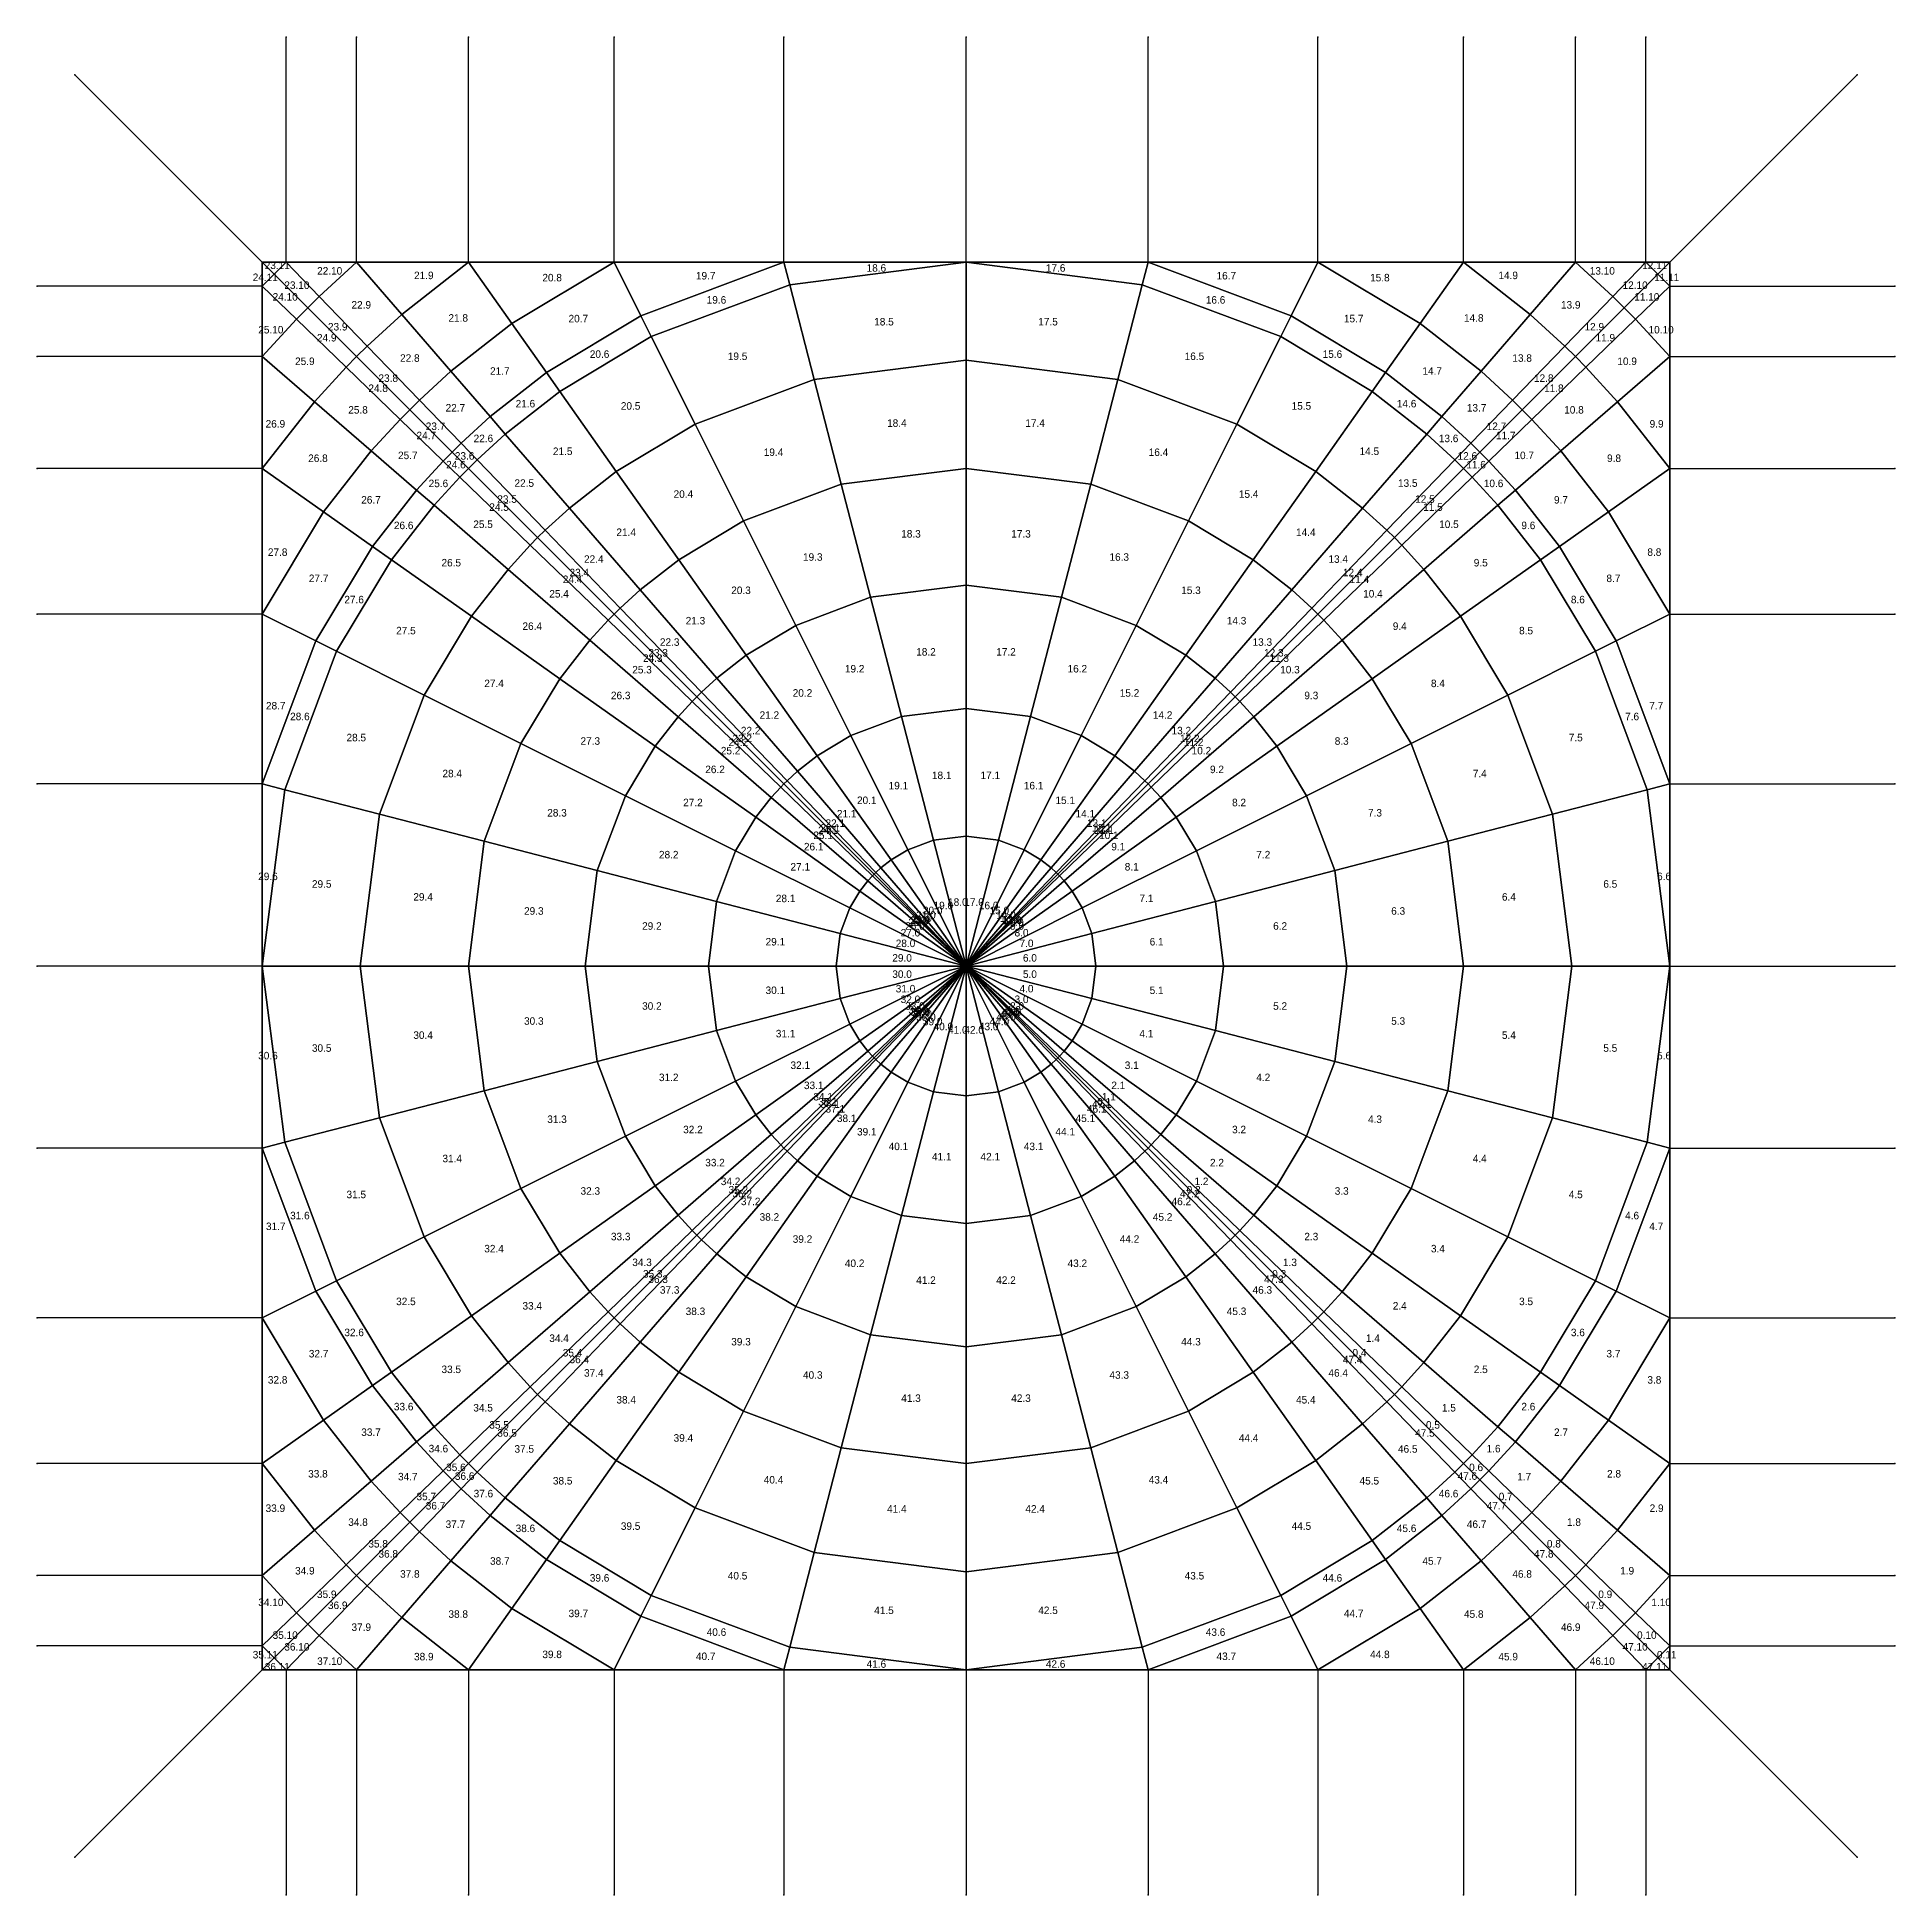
# Model space of a CAD drawing. Header units: metres. Extents: x -2.48 to 2.48, y -2.48 to 2.48.
import ezdxf
from ezdxf.enums import TextEntityAlignment as Align

# ---------------------------------------------------------------- set-up
doc = ezdxf.new("R2010")
doc.units = ezdxf.units.M

msp = doc.modelspace()

# ---------------------------------------------------------------- texts
at = {"layer": 'FacesName'}
for s, p in [('24.11', (-1.8671, 1.8351, 0.364)), ('23.11', (-1.8351, 1.8671, 0.364)), ('22.10', (-1.6955, 1.8523, 0.8244)), ('21.9', (-1.4447, 1.8402, 1.2287)), ('20.8', (-1.1028, 1.8342, 1.5493)), ('19.7', (-0.6936, 1.8393, 1.7643)), ('18.6', (-0.2388, 1.86, 1.859)), ('17.6', (0.2388, 1.86, 1.859)), ('16.7', (0.6936, 1.8393, 1.7643)), ('15.8', (1.1028, 1.8342, 1.5493)), ('14.9', (1.4447, 1.8402, 1.2287)), ('13.10', (1.6955, 1.8523, 0.8244)), ('12.11', (1.8351, 1.8671, 0.364)), ('11.11', (1.8671, 1.8351, 0.364)), ('24.10', (-1.8141, 1.7829, 0.7114)), ('23.10', (-1.7829, 1.8141, 0.7114)), ('19.6', (-0.6649, 1.7749, 1.8431)), ('16.6', (0.6649, 1.7749, 1.8431)), ('12.10', (1.7829, 1.8141, 0.7114)), ('11.10', (1.8141, 1.7829, 0.7114)), ('22.9', (-1.6114, 1.7617, 1.1317)), ('21.8', (-1.353, 1.7268, 1.4748)), ('20.7', (-1.033, 1.7251, 1.7175)), ('15.7', (1.033, 1.7251, 1.7175)), ('14.8', (1.353, 1.7268, 1.4748)), ('13.9', (1.6114, 1.7617, 1.1317)), ('25.10', (-1.8523, 1.6955, 0.8244)), ('24.9', (-1.7034, 1.6741, 1.1317)), ('23.9', (-1.6741, 1.7034, 1.1317)), ('18.5', (-0.2186, 1.7168, 1.9893)), ('17.5', (0.2186, 1.7168, 1.9893)), ('12.9', (1.6741, 1.7034, 1.1317)), ('11.9', (1.7034, 1.6741, 1.1317)), ('10.10', (1.8523, 1.6955, 0.8244)), ('20.6', (-0.9764, 1.6304, 1.8431)), ('19.5', (-0.6087, 1.6247, 1.9893)), ('16.5', (0.6087, 1.6247, 1.9893)), ('15.6', (0.9764, 1.6304, 1.8431)), ('25.9', (-1.7617, 1.6114, 1.1317)), ('22.8', (-1.4819, 1.62, 1.4748)), ('21.7', (-1.2422, 1.5854, 1.7175)), ('14.7', (1.2422, 1.5854, 1.7175)), ('13.8', (1.4819, 1.62, 1.4748)), ('10.9', (1.7617, 1.6114, 1.1317)), ('24.8', (-1.5664, 1.5395, 1.4748)), ('23.8', (-1.5395, 1.5664, 1.4748)), ('12.8', (1.5395, 1.5664, 1.4748)), ('11.8', (1.5664, 1.5395, 1.4748)), ('25.8', (-1.62, 1.4819, 1.4748)), ('22.7', (-1.3606, 1.4874, 1.7175)), ('21.6', (-1.174, 1.4984, 1.8431)), ('20.5', (-0.8937, 1.4924, 1.9893)), ('15.5', (0.8937, 1.4924, 1.9893)), ('14.6', (1.174, 1.4984, 1.8431)), ('13.7', (1.3606, 1.4874, 1.7175)), ('10.8', (1.62, 1.4819, 1.4748)), ('26.9', (-1.8402, 1.4447, 1.2287)), ('23.7', (-1.4135, 1.4382, 1.7175)), ('18.4', (-0.1842, 1.4466, 2.2)), ('17.4', (0.1842, 1.4466, 2.2)), ('12.7', (1.4135, 1.4382, 1.7175)), ('9.9', (1.8402, 1.4447, 1.2287)), ('24.7', (-1.4382, 1.4135, 1.7175)), ('22.6', (-1.2859, 1.4058, 1.8431)), ('13.6', (1.2859, 1.4058, 1.8431)), ('11.7', (1.4382, 1.4135, 1.7175)), ('26.8', (-1.7268, 1.353, 1.4748)), ('25.7', (-1.4874, 1.3606, 1.7175)), ('24.6', (-1.3592, 1.3359, 1.8431)), ('23.6', (-1.3359, 1.3592, 1.8431)), ('21.5', (-1.0747, 1.3716, 1.9893)), ('19.4', (-0.5129, 1.369, 2.2)), ('16.4', (0.5129, 1.369, 2.2)), ('14.5', (1.0747, 1.3716, 1.9893)), ('12.6', (1.3359, 1.3592, 1.8431)), ('11.6', (1.3592, 1.3359, 1.8431)), ('10.7', (1.4874, 1.3606, 1.7175)), ('9.8', (1.7268, 1.353, 1.4748)), ('25.6', (-1.4058, 1.2859, 1.8431)), ('22.5', (-1.1771, 1.2868, 1.9893)), ('13.5', (1.1771, 1.2868, 1.9893)), ('10.6', (1.4058, 1.2859, 1.8431)), ('26.7', (-1.5854, 1.2422, 1.7175)), ('23.5', (-1.2228, 1.2442, 1.9893)), ('20.4', (-0.7531, 1.2575, 2.2)), ('15.4', (0.7531, 1.2575, 2.2)), ('12.5', (1.2228, 1.2442, 1.9893)), ('9.7', (1.5854, 1.2422, 1.7175)), ('24.5', (-1.2442, 1.2228, 1.9893)), ('11.5', (1.2442, 1.2228, 1.9893)), ('26.6', (-1.4984, 1.174, 1.8431)), ('25.5', (-1.2868, 1.1771, 1.9893)), ('21.4', (-0.9055, 1.1558, 2.2)), ('18.3', (-0.1466, 1.1516, 2.3731)), ('17.3', (0.1466, 1.1516, 2.3731)), ('14.4', (0.9055, 1.1558, 2.2)), ('10.5', (1.2868, 1.1771, 1.9893)), ('9.6', (1.4984, 1.174, 1.8431)), ('27.8', (-1.8342, 1.1028, 1.5493)), ('22.4', (-0.9918, 1.0843, 2.2)), ('19.3', (-0.4083, 1.0898, 2.3731)), ('16.3', (0.4083, 1.0898, 2.3731)), ('13.4', (0.9918, 1.0843, 2.2)), ('8.8', (1.8342, 1.1028, 1.5493)), ('27.7', (-1.7251, 1.033, 1.7175)), ('26.5', (-1.3716, 1.0747, 1.9893)), ('24.4', (-1.0484, 1.0304, 2.2)), ('23.4', (-1.0304, 1.0484, 2.2)), ('12.4', (1.0304, 1.0484, 2.2)), ('11.4', (1.0484, 1.0304, 2.2)), ('9.5', (1.3716, 1.0747, 1.9893)), ('8.7', (1.7251, 1.033, 1.7175)), ('25.4', (-1.0843, 0.9918, 2.2)), ('20.3', (-0.5995, 1.0011, 2.3731)), ('15.3', (0.5995, 1.0011, 2.3731)), ('10.4', (1.0843, 0.9918, 2.2)), ('27.6', (-1.6304, 0.9764, 1.8431)), ('8.6', (1.6304, 0.9764, 1.8431)), ('27.5', (-1.4924, 0.8937, 1.9893)), ('26.4', (-1.1558, 0.9055, 2.2)), ('21.3', (-0.7209, 0.9201, 2.3731)), ('14.3', (0.7209, 0.9201, 2.3731)), ('9.4', (1.1558, 0.9055, 2.2)), ('8.5', (1.4924, 0.8937, 1.9893)), ('23.3', (-0.8203, 0.8346, 2.3731)), ('22.3', (-0.7896, 0.8632, 2.3731)), ('18.2', (-0.1066, 0.837, 2.5056)), ('17.2', (0.1066, 0.837, 2.5056)), ('13.3', (0.7896, 0.8632, 2.3731)), ('12.3', (0.8203, 0.8346, 2.3731)), ('25.3', (-0.8632, 0.7896, 2.3731)), ('24.3', (-0.8346, 0.8203, 2.3731)), ('19.2', (-0.2967, 0.7921, 2.5056)), ('16.2', (0.2967, 0.7921, 2.5056)), ('11.3', (0.8346, 0.8203, 2.3731)), ('10.3', (0.8632, 0.7896, 2.3731)), ('27.4', (-1.2575, 0.7531, 2.2)), ('8.4', (1.2575, 0.7531, 2.2)), ('28.7', (-1.8393, 0.6936, 1.7643)), ('26.3', (-0.9201, 0.7209, 2.3731)), ('20.2', (-0.4357, 0.7276, 2.5056)), ('15.2', (0.4357, 0.7276, 2.5056)), ('9.3', (0.9201, 0.7209, 2.3731)), ('7.7', (1.8393, 0.6936, 1.7643)), ('28.6', (-1.7749, 0.6649, 1.8431)), ('21.2', (-0.5239, 0.6687, 2.5056)), ('14.2', (0.5239, 0.6687, 2.5056)), ('7.6', (1.7749, 0.6649, 1.8431)), ('28.5', (-1.6247, 0.6087, 1.9893)), ('27.3', (-1.0011, 0.5995, 2.3731)), ('24.2', (-0.6066, 0.5962, 2.5056)), ('23.2', (-0.5962, 0.6066, 2.5056)), ('22.2', (-0.5738, 0.6273, 2.5056)), ('13.2', (0.5738, 0.6273, 2.5056)), ('12.2', (0.5962, 0.6066, 2.5056)), ('11.2', (0.6066, 0.5962, 2.5056)), ('8.3', (1.0011, 0.5995, 2.3731)), ('7.5', (1.6247, 0.6087, 1.9893)), ('25.2', (-0.6273, 0.5738, 2.5056)), ('10.2', (0.6273, 0.5738, 2.5056)), ('28.4', (-1.369, 0.5129, 2.2)), ('26.2', (-0.6687, 0.5239, 2.5056)), ('18.1', (-0.0647, 0.508, 2.5951)), ('17.1', (0.0647, 0.508, 2.5951)), ('9.2', (0.6687, 0.5239, 2.5056)), ('7.4', (1.369, 0.5129, 2.2)), ('27.2', (-0.7276, 0.4357, 2.5056)), ('20.1', (-0.2644, 0.4416, 2.5951)), ('19.1', (-0.1801, 0.4807, 2.5951)), ('16.1', (0.1801, 0.4807, 2.5951)), ('15.1', (0.2644, 0.4416, 2.5951)), ('8.2', (0.7276, 0.4357, 2.5056)), ('28.3', (-1.0898, 0.4083, 2.3731)), ('21.1', (-0.318, 0.4058, 2.5951)), ('14.1', (0.318, 0.4058, 2.5951)), ('7.3', (1.0898, 0.4083, 2.3731)), ('25.1', (-0.3807, 0.3483, 2.5951)), ('24.1', (-0.3681, 0.3618, 2.5951)), ('23.1', (-0.3618, 0.3681, 2.5951)), ('22.1', (-0.3483, 0.3807, 2.5951)), ('13.1', (0.3483, 0.3807, 2.5951)), ('12.1', (0.3618, 0.3681, 2.5951)), ('11.1', (0.3681, 0.3618, 2.5951)), ('10.1', (0.3807, 0.3483, 2.5951)), ('28.2', (-0.7921, 0.2967, 2.5056)), ('26.1', (-0.4058, 0.318, 2.5951)), ('9.1', (0.4058, 0.318, 2.5951)), ('7.2', (0.7921, 0.2967, 2.5056)), ('29.6', (-1.86, 0.2388, 1.859)), ('27.1', (-0.4416, 0.2644, 2.5951)), ('8.1', (0.4416, 0.2644, 2.5951)), ('6.6', (1.86, 0.2388, 1.859)), ('29.5', (-1.7168, 0.2186, 1.9893)), ('6.5', (1.7168, 0.2186, 1.9893)), ('29.4', (-1.4466, 0.1842, 2.2)), ('29.3', (-1.1516, 0.1466, 2.3731)), ('28.1', (-0.4807, 0.1801, 2.5951)), ('20.0', (-0.0887, 0.148, 2.6403)), ('19.0', (-0.0604, 0.1612, 2.6403)), ('18.0', (-0.0217, 0.1703, 2.6403)), ('17.0', (0.0217, 0.1703, 2.6403)), ('16.0', (0.0604, 0.1612, 2.6403)), ('15.0', (0.0887, 0.148, 2.6403)), ('7.1', (0.4807, 0.1801, 2.5951)), ('6.3', (1.1516, 0.1466, 2.3731)), ('6.4', (1.4466, 0.1842, 2.2)), ('29.2', (-0.837, 0.1066, 2.5056)), ('26.0', (-0.1361, 0.1066, 2.6403)), ('25.0', (-0.1276, 0.1168, 2.6403)), ('24.0', (-0.1234, 0.1213, 2.6403)), ('23.0', (-0.1213, 0.1234, 2.6403)), ('22.0', (-0.1168, 0.1276, 2.6403)), ('21.0', (-0.1066, 0.1361, 2.6403)), ('14.0', (0.1066, 0.1361, 2.6403)), ('13.0', (0.1168, 0.1276, 2.6403)), ('12.0', (0.1213, 0.1234, 2.6403)), ('11.0', (0.1234, 0.1213, 2.6403)), ('10.0', (0.1276, 0.1168, 2.6403)), ('9.0', (0.1361, 0.1066, 2.6403)), ('6.2', (0.837, 0.1066, 2.5056)), ('29.1', (-0.508, 0.0647, 2.5951)), ('28.0', (-0.1612, 0.0604, 2.6403)), ('27.0', (-0.148, 0.0887, 2.6403)), ('8.0', (0.148, 0.0887, 2.6403)), ('7.0', (0.1612, 0.0604, 2.6403)), ('6.1', (0.508, 0.0647, 2.5951)), ('29.0', (-0.1703, 0.0217, 2.6403)), ('6.0', (0.1703, 0.0217, 2.6403)), ('30.0', (-0.1703, -0.0217, 2.6403)), ('5.0', (0.1703, -0.0217, 2.6403)), ('30.2', (-0.837, -0.1066, 2.5056)), ('30.1', (-0.508, -0.0647, 2.5951)), ('31.0', (-0.1612, -0.0604, 2.6403)), ('32.0', (-0.148, -0.0887, 2.6403)), ('33.0', (-0.1361, -0.1066, 2.6403)), ('2.0', (0.1361, -0.1066, 2.6403)), ('3.0', (0.148, -0.0887, 2.6403)), ('4.0', (0.1612, -0.0604, 2.6403)), ('5.1', (0.508, -0.0647, 2.5951)), ('5.2', (0.837, -0.1066, 2.5056)), ('30.3', (-1.1516, -0.1466, 2.3731)), ('34.0', (-0.1276, -0.1168, 2.6403)), ('35.0', (-0.1234, -0.1213, 2.6403)), ('36.0', (-0.1213, -0.1234, 2.6403)), ('37.0', (-0.1168, -0.1276, 2.6403)), ('38.0', (-0.1066, -0.1361, 2.6403)), ('39.0', (-0.0887, -0.148, 2.6403)), ('44.0', (0.0887, -0.148, 2.6403)), ('45.0', (0.1066, -0.1361, 2.6403)), ('46.0', (0.1168, -0.1276, 2.6403)), ('47.0', (0.1213, -0.1234, 2.6403)), ('0.0', (0.1234, -0.1213, 2.6403)), ('1.0', (0.1276, -0.1168, 2.6403)), ('5.3', (1.1516, -0.1466, 2.3731)), ('30.4', (-1.4466, -0.1842, 2.2)), ('31.1', (-0.4807, -0.1801, 2.5951)), ('40.0', (-0.0604, -0.1612, 2.6403)), ('41.0', (-0.0217, -0.1703, 2.6403)), ('42.0', (0.0217, -0.1703, 2.6403)), ('43.0', (0.0604, -0.1612, 2.6403)), ('4.1', (0.4807, -0.1801, 2.5951)), ('5.4', (1.4466, -0.1842, 2.2)), ('30.6', (-1.86, -0.2388, 1.859)), ('30.5', (-1.7168, -0.2186, 1.9893)), ('5.5', (1.7168, -0.2186, 1.9893)), ('5.6', (1.86, -0.2388, 1.859)), ('31.2', (-0.7921, -0.2967, 2.5056)), ('32.1', (-0.4416, -0.2644, 2.5951)), ('3.1', (0.4416, -0.2644, 2.5951)), ('4.2', (0.7921, -0.2967, 2.5056)), ('33.1', (-0.4058, -0.318, 2.5951)), ('34.1', (-0.3807, -0.3483, 2.5951)), ('1.1', (0.3807, -0.3483, 2.5951)), ('2.1', (0.4058, -0.318, 2.5951)), ('35.1', (-0.3681, -0.3618, 2.5951)), ('36.1', (-0.3618, -0.3681, 2.5951)), ('37.1', (-0.3483, -0.3807, 2.5951)), ('38.1', (-0.318, -0.4058, 2.5951)), ('45.1', (0.318, -0.4058, 2.5951)), ('46.1', (0.3483, -0.3807, 2.5951)), ('47.1', (0.3618, -0.3681, 2.5951)), ('0.1', (0.3681, -0.3618, 2.5951)), ('31.3', (-1.0898, -0.4083, 2.3731)), ('32.2', (-0.7276, -0.4357, 2.5056)), ('39.1', (-0.2644, -0.4416, 2.5951)), ('44.1', (0.2644, -0.4416, 2.5951)), ('3.2', (0.7276, -0.4357, 2.5056)), ('4.3', (1.0898, -0.4083, 2.3731)), ('40.1', (-0.1801, -0.4807, 2.5951)), ('43.1', (0.1801, -0.4807, 2.5951)), ('31.4', (-1.369, -0.5129, 2.2)), ('33.2', (-0.6687, -0.5239, 2.5056)), ('41.1', (-0.0647, -0.508, 2.5951)), ('42.1', (0.0647, -0.508, 2.5951)), ('2.2', (0.6687, -0.5239, 2.5056)), ('4.4', (1.369, -0.5129, 2.2)), ('32.3', (-1.0011, -0.5995, 2.3731)), ('34.2', (-0.6273, -0.5738, 2.5056)), ('35.2', (-0.6066, -0.5962, 2.5056)), ('0.2', (0.6066, -0.5962, 2.5056)), ('1.2', (0.6273, -0.5738, 2.5056)), ('3.3', (1.0011, -0.5995, 2.3731)), ('31.5', (-1.6247, -0.6087, 1.9893)), ('36.2', (-0.5962, -0.6066, 2.5056)), ('37.2', (-0.5738, -0.6273, 2.5056)), ('46.2', (0.5738, -0.6273, 2.5056)), ('47.2', (0.5962, -0.6066, 2.5056)), ('4.5', (1.6247, -0.6087, 1.9893)), ('31.7', (-1.8393, -0.6936, 1.7643)), ('31.6', (-1.7749, -0.6649, 1.8431)), ('38.2', (-0.5239, -0.6687, 2.5056)), ('45.2', (0.5239, -0.6687, 2.5056)), ('4.6', (1.7749, -0.6649, 1.8431)), ('4.7', (1.8393, -0.6936, 1.7643)), ('33.3', (-0.9201, -0.7209, 2.3731)), ('39.2', (-0.4357, -0.7276, 2.5056)), ('44.2', (0.4357, -0.7276, 2.5056)), ('2.3', (0.9201, -0.7209, 2.3731)), ('32.4', (-1.2575, -0.7531, 2.2)), ('34.3', (-0.8632, -0.7896, 2.3731)), ('40.2', (-0.2967, -0.7921, 2.5056)), ('43.2', (0.2967, -0.7921, 2.5056)), ('1.3', (0.8632, -0.7896, 2.3731)), ('3.4', (1.2575, -0.7531, 2.2)), ('35.3', (-0.8346, -0.8203, 2.3731)), ('36.3', (-0.8203, -0.8346, 2.3731)), ('41.2', (-0.1066, -0.837, 2.5056)), ('42.2', (0.1066, -0.837, 2.5056)), ('47.3', (0.8203, -0.8346, 2.3731)), ('0.3', (0.8346, -0.8203, 2.3731)), ('32.5', (-1.4924, -0.8937, 1.9893)), ('37.3', (-0.7896, -0.8632, 2.3731)), ('46.3', (0.7896, -0.8632, 2.3731)), ('3.5', (1.4924, -0.8937, 1.9893)), ('33.4', (-1.1558, -0.9055, 2.2)), ('38.3', (-0.7209, -0.9201, 2.3731)), ('45.3', (0.7209, -0.9201, 2.3731)), ('2.4', (1.1558, -0.9055, 2.2)), ('32.6', (-1.6304, -0.9764, 1.8431)), ('34.4', (-1.0843, -0.9918, 2.2)), ('1.4', (1.0843, -0.9918, 2.2)), ('3.6', (1.6304, -0.9764, 1.8431)), ('32.7', (-1.7251, -1.033, 1.7175)), ('35.4', (-1.0484, -1.0304, 2.2)), ('36.4', (-1.0304, -1.0484, 2.2)), ('39.3', (-0.5995, -1.0011, 2.3731)), ('44.3', (0.5995, -1.0011, 2.3731)), ('47.4', (1.0304, -1.0484, 2.2)), ('0.4', (1.0484, -1.0304, 2.2)), ('3.7', (1.7251, -1.033, 1.7175)), ('33.5', (-1.3716, -1.0747, 1.9893)), ('37.4', (-0.9918, -1.0843, 2.2)), ('40.3', (-0.4083, -1.0898, 2.3731)), ('43.3', (0.4083, -1.0898, 2.3731)), ('46.4', (0.9918, -1.0843, 2.2)), ('2.5', (1.3716, -1.0747, 1.9893)), ('32.8', (-1.8342, -1.1028, 1.5493)), ('3.8', (1.8342, -1.1028, 1.5493)), ('33.6', (-1.4984, -1.174, 1.8431)), ('34.5', (-1.2868, -1.1771, 1.9893)), ('38.4', (-0.9055, -1.1558, 2.2)), ('41.3', (-0.1466, -1.1516, 2.3731)), ('42.3', (0.1466, -1.1516, 2.3731)), ('45.4', (0.9055, -1.1558, 2.2)), ('1.5', (1.2868, -1.1771, 1.9893)), ('2.6', (1.4984, -1.174, 1.8431)), ('33.7', (-1.5854, -1.2422, 1.7175)), ('35.5', (-1.2442, -1.2228, 1.9893)), ('36.5', (-1.2228, -1.2442, 1.9893)), ('47.5', (1.2228, -1.2442, 1.9893)), ('0.5', (1.2442, -1.2228, 1.9893)), ('2.7', (1.5854, -1.2422, 1.7175)), ('34.6', (-1.4058, -1.2859, 1.8431)), ('37.5', (-1.1771, -1.2868, 1.9893)), ('39.4', (-0.7531, -1.2575, 2.2)), ('44.4', (0.7531, -1.2575, 2.2)), ('46.5', (1.1771, -1.2868, 1.9893)), ('1.6', (1.4058, -1.2859, 1.8431)), ('35.6', (-1.3592, -1.3359, 1.8431)), ('0.6', (1.3592, -1.3359, 1.8431)), ('33.8', (-1.7268, -1.353, 1.4748)), ('34.7', (-1.4874, -1.3606, 1.7175)), ('36.6', (-1.3359, -1.3592, 1.8431)), ('38.5', (-1.0747, -1.3716, 1.9893)), ('40.4', (-0.5129, -1.369, 2.2)), ('43.4', (0.5129, -1.369, 2.2)), ('45.5', (1.0747, -1.3716, 1.9893)), ('47.6', (1.3359, -1.3592, 1.8431)), ('1.7', (1.4874, -1.3606, 1.7175)), ('2.8', (1.7268, -1.353, 1.4748)), ('33.9', (-1.8402, -1.4447, 1.2287)), ('35.7', (-1.4382, -1.4135, 1.7175)), ('36.7', (-1.4135, -1.4382, 1.7175)), ('37.6', (-1.2859, -1.4058, 1.8431)), ('46.6', (1.2859, -1.4058, 1.8431)), ('47.7', (1.4135, -1.4382, 1.7175)), ('0.7', (1.4382, -1.4135, 1.7175)), ('2.9', (1.8402, -1.4447, 1.2287)), ('34.8', (-1.62, -1.4819, 1.4748)), ('37.7', (-1.3606, -1.4874, 1.7175)), ('39.5', (-0.8937, -1.4924, 1.9893)), ('41.4', (-0.1842, -1.4466, 2.2)), ('42.4', (0.1842, -1.4466, 2.2)), ('44.5', (0.8937, -1.4924, 1.9893)), ('46.7', (1.3606, -1.4874, 1.7175)), ('1.8', (1.62, -1.4819, 1.4748)), ('35.8', (-1.5664, -1.5395, 1.4748)), ('38.6', (-1.174, -1.4984, 1.8431)), ('45.6', (1.174, -1.4984, 1.8431)), ('0.8', (1.5664, -1.5395, 1.4748)), ('36.8', (-1.5395, -1.5664, 1.4748)), ('38.7', (-1.2422, -1.5854, 1.7175)), ('45.7', (1.2422, -1.5854, 1.7175)), ('47.8', (1.5395, -1.5664, 1.4748)), ('34.9', (-1.7617, -1.6114, 1.1317)), ('37.8', (-1.4819, -1.62, 1.4748)), ('39.6', (-0.9764, -1.6304, 1.8431)), ('40.5', (-0.6087, -1.6247, 1.9893)), ('43.5', (0.6087, -1.6247, 1.9893)), ('44.6', (0.9764, -1.6304, 1.8431)), ('46.8', (1.4819, -1.62, 1.4748)), ('1.9', (1.7617, -1.6114, 1.1317)), ('35.9', (-1.7034, -1.6741, 1.1317)), ('0.9', (1.7034, -1.6741, 1.1317)), ('34.10', (-1.8523, -1.6955, 0.8244)), ('36.9', (-1.6741, -1.7034, 1.1317)), ('38.8', (-1.353, -1.7268, 1.4748)), ('39.7', (-1.033, -1.7251, 1.7175)), ('41.5', (-0.2186, -1.7168, 1.9893)), ('42.5', (0.2186, -1.7168, 1.9893)), ('44.7', (1.033, -1.7251, 1.7175)), ('45.8', (1.353, -1.7268, 1.4748)), ('47.9', (1.6741, -1.7034, 1.1317)), ('1.10', (1.8523, -1.6955, 0.8244)), ('35.10', (-1.8141, -1.7829, 0.7114)), ('37.9', (-1.6114, -1.7617, 1.1317)), ('40.6', (-0.6649, -1.7749, 1.8431)), ('43.6', (0.6649, -1.7749, 1.8431)), ('46.9', (1.6114, -1.7617, 1.1317)), ('0.10', (1.8141, -1.7829, 0.7114)), ('35.11', (-1.8671, -1.8351, 0.364)), ('36.10', (-1.7829, -1.8141, 0.7114)), ('38.9', (-1.4447, -1.8402, 1.2287)), ('39.8', (-1.1028, -1.8342, 1.5493)), ('40.7', (-0.6936, -1.8393, 1.7643)), ('43.7', (0.6936, -1.8393, 1.7643)), ('44.8', (1.1028, -1.8342, 1.5493)), ('45.9', (1.4447, -1.8402, 1.2287)), ('47.10', (1.7829, -1.8141, 0.7114)), ('0.11', (1.8671, -1.8351, 0.364)), ('36.11', (-1.8351, -1.8671, 0.364)), ('37.10', (-1.6955, -1.8523, 0.8244)), ('41.6', (-0.2388, -1.86, 1.859)), ('42.6', (0.2388, -1.86, 1.859)), ('46.10', (1.6955, -1.8523, 0.8244)), ('47.11', (1.8351, -1.8671, 0.364))]:
    msp.add_text(s, height=0.02, dxfattribs=at).set_placement(p, align=Align.MIDDLE_CENTER)

# ---------------------------------------------------------------- linework, layer by layer
at = {"layer": 'ang'}
for p, q in [((-1.875, 1.875, 0), (-2.375, 2.375, -10)), ((1.875, 1.875, 0), (2.375, 2.375, -10)), ((-1.875, -1.875, 0), (-2.375, -2.375, -10)), ((1.875, -1.875, 0), (2.375, -2.375, -10))]:
    msp.add_line(p, q, dxfattribs=at)
for p in [(-2.375, 2.375, -10), (2.375, 2.375, -10), (-2.375, -2.375, -10), (2.375, -2.375, -10)]:
    msp.add_point(p, dxfattribs=at)
at = {"layer": 'ArchiBranchesEsterni'}
for p, q in [((0, 1.875, 1.875), (0, 2.475, -1.125)), ((-1.8111, 1.875, 0.4853), (-1.8111, 2.475, -2.5147)), ((-1.6238, 1.875, 0.9375), (-1.6238, 2.475, -2.0625)), ((-1.3258, 1.875, 1.3258), (-1.3258, 2.475, -1.6742)), ((-0.9375, 1.875, 1.6238), (-0.9375, 2.475, -1.3762)), ((-0.4853, 1.875, 1.8111), (-0.4853, 2.475, -1.1889)), ((0.4853, 1.875, 1.8111), (0.4853, 2.475, -1.1889)), ((0.9375, 1.875, 1.6238), (0.9375, 2.475, -1.3762)), ((1.3258, 1.875, 1.3258), (1.3258, 2.475, -1.6742)), ((1.6238, 1.875, 0.9375), (1.6238, 2.475, -2.0625)), ((1.8111, 1.875, 0.4853), (1.8111, 2.475, -2.5147)), ((-1.875, 1.8111, 0.4853), (-2.475, 1.8111, -2.5147)), ((1.875, 1.8111, 0.4853), (2.475, 1.8111, -2.5147)), ((-1.875, 1.6238, 0.9375), (-2.475, 1.6238, -2.0625)), ((1.875, 1.6238, 0.9375), (2.475, 1.6238, -2.0625)), ((-1.875, 1.3258, 1.3258), (-2.475, 1.3258, -1.6742)), ((1.875, 1.3258, 1.3258), (2.475, 1.3258, -1.6742)), ((-1.875, 0.9375, 1.6238), (-2.475, 0.9375, -1.3762)), ((1.875, 0.9375, 1.6238), (2.475, 0.9375, -1.3762)), ((-1.875, 0.4853, 1.8111), (-2.475, 0.4853, -1.1889)), ((1.875, 0.4853, 1.8111), (2.475, 0.4853, -1.1889)), ((-1.875, 0, 1.875), (-2.475, 0, -1.125)), ((1.875, 0, 1.875), (2.475, 0, -1.125)), ((-1.875, -0.4853, 1.8111), (-2.475, -0.4853, -1.1889)), ((1.875, -0.4853, 1.8111), (2.475, -0.4853, -1.1889)), ((-1.875, -0.9375, 1.6238), (-2.475, -0.9375, -1.3762)), ((1.875, -0.9375, 1.6238), (2.475, -0.9375, -1.3762)), ((-1.875, -1.3258, 1.3258), (-2.475, -1.3258, -1.6742)), ((1.875, -1.3258, 1.3258), (2.475, -1.3258, -1.6742)), ((-1.875, -1.6238, 0.9375), (-2.475, -1.6238, -2.0625)), ((1.875, -1.6238, 0.9375), (2.475, -1.6238, -2.0625)), ((-1.875, -1.8111, 0.4853), (-2.475, -1.8111, -2.5147)), ((1.875, -1.8111, 0.4853), (2.475, -1.8111, -2.5147)), ((-1.8111, -1.875, 0.4853), (-1.8111, -2.475, -2.5147)), ((-1.6238, -1.875, 0.9375), (-1.6238, -2.475, -2.0625)), ((-1.3258, -1.875, 1.3258), (-1.3258, -2.475, -1.6742)), ((-0.9375, -1.875, 1.6238), (-0.9375, -2.475, -1.3762)), ((-0.4853, -1.875, 1.8111), (-0.4853, -2.475, -1.1889)), ((0, -1.875, 1.875), (0, -2.475, -1.125)), ((0.4853, -1.875, 1.8111), (0.4853, -2.475, -1.1889)), ((0.9375, -1.875, 1.6238), (0.9375, -2.475, -1.3762)), ((1.3258, -1.875, 1.3258), (1.3258, -2.475, -1.6742)), ((1.6238, -1.875, 0.9375), (1.6238, -2.475, -2.0625)), ((1.8111, -1.875, 0.4853), (1.8111, -2.475, -2.5147))]:
    msp.add_line(p, q, dxfattribs=at)
at = {"layer": 'ArcoBranches'}
for p, q in [((-1.8111, 1.875, 0.4853), (-1.875, 1.875, 0)), ((-1.875, 1.875, 0), (-1.875, 1.8111, 0.4853)), ((-1.6238, 1.875, 0.9375), (-1.8111, 1.875, 0.4853)), ((-1.3258, 1.875, 1.3258), (-1.6238, 1.875, 0.9375)), ((-0.9375, 1.875, 1.6238), (-1.3258, 1.875, 1.3258)), ((-0.4853, 1.875, 1.8111), (-0.9375, 1.875, 1.6238)), ((0, 1.875, 1.875), (-0.4853, 1.875, 1.8111)), ((0.4853, 1.875, 1.8111), (0, 1.875, 1.875)), ((0.9375, 1.875, 1.6238), (0.4853, 1.875, 1.8111)), ((1.3258, 1.875, 1.3258), (0.9375, 1.875, 1.6238)), ((1.6238, 1.875, 0.9375), (1.3258, 1.875, 1.3258)), ((1.8111, 1.875, 0.4853), (1.6238, 1.875, 0.9375)), ((1.875, 1.875, 0), (1.8111, 1.875, 0.4853)), ((1.875, 1.8111, 0.4853), (1.875, 1.875, 0)), ((-1.875, 1.8111, 0.4853), (-1.875, 1.6238, 0.9375)), ((1.875, 1.6238, 0.9375), (1.875, 1.8111, 0.4853)), ((-1.875, 1.6238, 0.9375), (-1.875, 1.3258, 1.3258)), ((1.875, 1.3258, 1.3258), (1.875, 1.6238, 0.9375)), ((-1.875, 1.3258, 1.3258), (-1.875, 0.9375, 1.6238)), ((1.875, 0.9375, 1.6238), (1.875, 1.3258, 1.3258)), ((-1.875, 0.9375, 1.6238), (-1.875, 0.4853, 1.8111)), ((1.875, 0.4853, 1.8111), (1.875, 0.9375, 1.6238)), ((-1.875, 0.4853, 1.8111), (-1.875, 0, 1.875)), ((1.875, 0, 1.875), (1.875, 0.4853, 1.8111)), ((-1.875, 0, 1.875), (-1.875, -0.4853, 1.8111)), ((1.875, -0.4853, 1.8111), (1.875, 0, 1.875)), ((-1.875, -0.4853, 1.8111), (-1.875, -0.9375, 1.6238)), ((1.875, -0.9375, 1.6238), (1.875, -0.4853, 1.8111)), ((-1.875, -0.9375, 1.6238), (-1.875, -1.3258, 1.3258)), ((1.875, -1.3258, 1.3258), (1.875, -0.9375, 1.6238)), ((-1.875, -1.3258, 1.3258), (-1.875, -1.6238, 0.9375)), ((1.875, -1.6238, 0.9375), (1.875, -1.3258, 1.3258)), ((-1.875, -1.6238, 0.9375), (-1.875, -1.8111, 0.4853)), ((1.875, -1.8111, 0.4853), (1.875, -1.6238, 0.9375)), ((-1.875, -1.8111, 0.4853), (-1.875, -1.875, 0)), ((1.875, -1.875, 0), (1.875, -1.8111, 0.4853)), ((-1.875, -1.875, 0), (-1.8111, -1.875, 0.4853)), ((-1.8111, -1.875, 0.4853), (-1.6238, -1.875, 0.9375)), ((-1.6238, -1.875, 0.9375), (-1.3258, -1.875, 1.3258)), ((-1.3258, -1.875, 1.3258), (-0.9375, -1.875, 1.6238)), ((-0.9375, -1.875, 1.6238), (-0.4853, -1.875, 1.8111)), ((-0.4853, -1.875, 1.8111), (0, -1.875, 1.875)), ((0, -1.875, 1.875), (0.4853, -1.875, 1.8111)), ((0.4853, -1.875, 1.8111), (0.9375, -1.875, 1.6238)), ((0.9375, -1.875, 1.6238), (1.3258, -1.875, 1.3258)), ((1.3258, -1.875, 1.3258), (1.6238, -1.875, 0.9375)), ((1.6238, -1.875, 0.9375), (1.8111, -1.875, 0.4853)), ((1.8111, -1.875, 0.4853), (1.875, -1.875, 0))]:
    msp.add_line(p, q, dxfattribs=at)
at = {"layer": 'ColmoBranches'}
for p, q in [((0, 1.6142, 2.1037), (0, 1.875, 1.875)), ((0, 1.3258, 2.2964), (0, 1.6142, 2.1037)), ((0, 1.0147, 2.4498), (0, 1.3258, 2.2964)), ((0, 0.6863, 2.5613), (0, 1.0147, 2.4498)), ((0, 0.3461, 2.629), (0, 0.6863, 2.5613)), ((0, 0, 2.6517), (0, 0.3461, 2.629)), ((-1.6142, 0, 2.1037), (-1.875, 0, 1.875)), ((-1.3258, 0, 2.2964), (-1.6142, 0, 2.1037)), ((-1.0147, 0, 2.4498), (-1.3258, 0, 2.2964)), ((-0.6863, 0, 2.5613), (-1.0147, 0, 2.4498)), ((-0.3461, 0, 2.629), (-0.6863, 0, 2.5613)), ((0, 0, 2.6517), (-0.3461, 0, 2.629)), ((0, 0, 2.6517), (0.3461, 0, 2.629)), ((0, 0, 2.6517), (0, -0.3461, 2.629)), ((0.3461, 0, 2.629), (0.6863, 0, 2.5613)), ((0.6863, 0, 2.5613), (1.0147, 0, 2.4498)), ((1.0147, 0, 2.4498), (1.3258, 0, 2.2964)), ((1.3258, 0, 2.2964), (1.6142, 0, 2.1037)), ((1.6142, 0, 2.1037), (1.875, 0, 1.875)), ((0, -0.3461, 2.629), (0, -0.6863, 2.5613)), ((0, -0.6863, 2.5613), (0, -1.0147, 2.4498)), ((0, -1.0147, 2.4498), (0, -1.3258, 2.2964)), ((0, -1.3258, 2.2964), (0, -1.6142, 2.1037)), ((0, -1.6142, 2.1037), (0, -1.875, 1.875))]:
    msp.add_line(p, q, dxfattribs=at)
at = {"layer": 'ColmoNodes'}
for p in [(0, 1.875, 1.875), (0, 1.6142, 2.1037), (0, 1.3258, 2.2964), (0, 1.0147, 2.4498), (0, 0.6863, 2.5613), (0, 0.3461, 2.629), (-1.875, 0, 1.875), (-1.6142, 0, 2.1037), (-1.3258, 0, 2.2964), (-1.0147, 0, 2.4498), (-0.6863, 0, 2.5613), (-0.3461, 0, 2.629), (0, 0, 2.6517), (0.3461, 0, 2.629), (0.6863, 0, 2.5613), (1.0147, 0, 2.4498), (1.3258, 0, 2.2964), (1.6142, 0, 2.1037), (1.875, 0, 1.875), (0, -0.3461, 2.629), (0, -0.6863, 2.5613), (0, -1.0147, 2.4498), (0, -1.3258, 2.2964), (0, -1.6142, 2.1037), (0, -1.875, 1.875)]:
    msp.add_point(p, dxfattribs=at)
at = {"layer": 'DiagonaliBranches'}
for p, q in [((-1.8433, 1.8433, 0.4853), (-1.875, 1.875, 0)), ((-1.7539, 1.7539, 0.9375), (-1.8433, 1.8433, 0.4853)), ((1.7539, 1.7539, 0.9375), (1.8433, 1.8433, 0.4853)), ((1.8433, 1.8433, 0.4853), (1.875, 1.875, 0)), ((-1.6238, 1.6238, 1.3258), (-1.7539, 1.7539, 0.9375)), ((1.6238, 1.6238, 1.3258), (1.7539, 1.7539, 0.9375)), ((-1.4823, 1.4823, 1.6238), (-1.6238, 1.6238, 1.3258)), ((1.4823, 1.4823, 1.6238), (1.6238, 1.6238, 1.3258)), ((-1.3695, 1.3695, 1.8111), (-1.4823, 1.4823, 1.6238)), ((1.3695, 1.3695, 1.8111), (1.4823, 1.4823, 1.6238)), ((-1.3258, 1.3258, 1.875), (-1.3695, 1.3695, 1.8111)), ((1.3258, 1.3258, 1.875), (1.3695, 1.3695, 1.8111)), ((-1.1414, 1.1414, 2.1037), (-1.3258, 1.3258, 1.875)), ((1.1414, 1.1414, 2.1037), (1.3258, 1.3258, 1.875)), ((-0.9375, 0.9375, 2.2964), (-1.1414, 1.1414, 2.1037)), ((0.9375, 0.9375, 2.2964), (1.1414, 1.1414, 2.1037)), ((-0.7175, 0.7175, 2.4498), (-0.9375, 0.9375, 2.2964)), ((0.7175, 0.7175, 2.4498), (0.9375, 0.9375, 2.2964)), ((-0.4853, 0.4853, 2.5613), (-0.7175, 0.7175, 2.4498)), ((0.4853, 0.4853, 2.5613), (0.7175, 0.7175, 2.4498)), ((-0.2447, 0.2447, 2.629), (-0.4853, 0.4853, 2.5613)), ((0.2447, 0.2447, 2.629), (0.4853, 0.4853, 2.5613)), ((0, 0, 2.6517), (-0.2447, 0.2447, 2.629)), ((0, 0, 2.6517), (0.2447, 0.2447, 2.629)), ((0, 0, 2.6517), (-0.2447, -0.2447, 2.629)), ((0, 0, 2.6517), (0.2447, -0.2447, 2.629)), ((-0.2447, -0.2447, 2.629), (-0.4853, -0.4853, 2.5613)), ((0.2447, -0.2447, 2.629), (0.4853, -0.4853, 2.5613)), ((-0.4853, -0.4853, 2.5613), (-0.7175, -0.7175, 2.4498)), ((0.4853, -0.4853, 2.5613), (0.7175, -0.7175, 2.4498)), ((-0.7175, -0.7175, 2.4498), (-0.9375, -0.9375, 2.2964)), ((0.7175, -0.7175, 2.4498), (0.9375, -0.9375, 2.2964)), ((-0.9375, -0.9375, 2.2964), (-1.1414, -1.1414, 2.1037)), ((0.9375, -0.9375, 2.2964), (1.1414, -1.1414, 2.1037)), ((-1.1414, -1.1414, 2.1037), (-1.3258, -1.3258, 1.875)), ((1.1414, -1.1414, 2.1037), (1.3258, -1.3258, 1.875)), ((-1.3258, -1.3258, 1.875), (-1.3695, -1.3695, 1.8111)), ((1.3258, -1.3258, 1.875), (1.3695, -1.3695, 1.8111)), ((-1.3695, -1.3695, 1.8111), (-1.4823, -1.4823, 1.6238)), ((1.3695, -1.3695, 1.8111), (1.4823, -1.4823, 1.6238)), ((-1.4823, -1.4823, 1.6238), (-1.6238, -1.6238, 1.3258)), ((1.4823, -1.4823, 1.6238), (1.6238, -1.6238, 1.3258)), ((-1.6238, -1.6238, 1.3258), (-1.7539, -1.7539, 0.9375)), ((1.6238, -1.6238, 1.3258), (1.7539, -1.7539, 0.9375)), ((-1.7539, -1.7539, 0.9375), (-1.8433, -1.8433, 0.4853)), ((1.7539, -1.7539, 0.9375), (1.8433, -1.8433, 0.4853)), ((-1.8433, -1.8433, 0.4853), (-1.875, -1.875, 0)), ((1.8433, -1.8433, 0.4853), (1.875, -1.875, 0))]:
    msp.add_line(p, q, dxfattribs=at)
at = {"layer": 'DiagonaliNodes'}
for p in [(-1.875, 1.875, 0), (-1.8433, 1.8433, 0.4853), (1.8433, 1.8433, 0.4853), (1.875, 1.875, 0), (-1.7539, 1.7539, 0.9375), (1.7539, 1.7539, 0.9375), (-1.6238, 1.6238, 1.3258), (1.6238, 1.6238, 1.3258), (-1.4823, 1.4823, 1.6238), (1.4823, 1.4823, 1.6238), (-1.3695, 1.3695, 1.8111), (1.3695, 1.3695, 1.8111), (-1.3258, 1.3258, 1.875), (1.3258, 1.3258, 1.875), (-1.1414, 1.1414, 2.1037), (1.1414, 1.1414, 2.1037), (-0.9375, 0.9375, 2.2964), (0.9375, 0.9375, 2.2964), (-0.7175, 0.7175, 2.4498), (0.7175, 0.7175, 2.4498), (-0.4853, 0.4853, 2.5613), (0.4853, 0.4853, 2.5613), (-0.2447, 0.2447, 2.629), (0.2447, 0.2447, 2.629), (-0.2447, -0.2447, 2.629), (0.2447, -0.2447, 2.629), (-0.4853, -0.4853, 2.5613), (0.4853, -0.4853, 2.5613), (-0.7175, -0.7175, 2.4498), (0.7175, -0.7175, 2.4498), (-0.9375, -0.9375, 2.2964), (0.9375, -0.9375, 2.2964), (-1.1414, -1.1414, 2.1037), (1.1414, -1.1414, 2.1037), (-1.3258, -1.3258, 1.875), (1.3258, -1.3258, 1.875), (-1.3695, -1.3695, 1.8111), (1.3695, -1.3695, 1.8111), (-1.4823, -1.4823, 1.6238), (1.4823, -1.4823, 1.6238), (-1.6238, -1.6238, 1.3258), (1.6238, -1.6238, 1.3258), (-1.7539, -1.7539, 0.9375), (1.7539, -1.7539, 0.9375), (-1.875, -1.875, 0), (-1.8433, -1.8433, 0.4853), (1.8433, -1.8433, 0.4853), (1.875, -1.875, 0)]:
    msp.add_point(p, dxfattribs=at)
at = {"layer": 'Faces'}
for points in [[(-1.8111, 1.875, 0.4853), (-1.8433, 1.8433, 0.4853), (-1.875, 1.875, 0), (-1.8111, 1.875, 0.4853)], [(-1.8433, 1.8433, 0.4853), (-1.875, 1.8111, 0.4853), (-1.875, 1.8111, 0.4853), (-1.875, 1.875, 0)], [(-1.7539, 1.7539, 0.9375), (-1.784, 1.7232, 0.9375), (-1.875, 1.8111, 0.4853), (-1.8433, 1.8433, 0.4853)], [(-1.7232, 1.784, 0.9375), (-1.7539, 1.7539, 0.9375), (-1.8433, 1.8433, 0.4853), (-1.8111, 1.875, 0.4853)], [(-1.6238, 1.875, 0.9375), (-1.7232, 1.784, 0.9375), (-1.8111, 1.875, 0.4853), (-1.6238, 1.875, 0.9375)], [(-1.5033, 1.7359, 1.3258), (-1.5954, 1.6517, 1.3258), (-1.7232, 1.784, 0.9375), (-1.6238, 1.875, 0.9375)], [(-1.3258, 1.875, 1.3258), (-1.5033, 1.7359, 1.3258), (-1.6238, 1.875, 0.9375), (-1.3258, 1.875, 1.3258)], [(-1.2103, 1.7116, 1.6238), (-1.3724, 1.5847, 1.6238), (-1.5033, 1.7359, 1.3258), (-1.3258, 1.875, 1.3258)], [(-0.9375, 1.875, 1.6238), (-1.2103, 1.7116, 1.6238), (-1.3258, 1.875, 1.3258), (-0.9375, 1.875, 1.6238)], [(-0.8662, 1.7323, 1.8111), (-1.1182, 1.5814, 1.8111), (-1.2103, 1.7116, 1.6238), (-0.9375, 1.875, 1.6238)], [(-0.4853, 1.875, 1.8111), (-0.8662, 1.7323, 1.8111), (-0.9375, 1.875, 1.6238), (-0.4853, 1.875, 1.8111)], [(-0.4698, 1.8152, 1.875), (-0.8385, 1.6771, 1.875), (-0.8662, 1.7323, 1.8111), (-0.4853, 1.875, 1.8111)], [(0, 1.875, 1.875), (-0.4698, 1.8152, 1.875), (-0.4853, 1.875, 1.8111), (0, 1.875, 1.875)], [(0, 1.6142, 2.1037), (-0.4045, 1.5627, 2.1037), (-0.4698, 1.8152, 1.875), (0, 1.875, 1.875)], [(0.4045, 1.5627, 2.1037), (0, 1.6142, 2.1037), (0, 1.875, 1.875), (0.4698, 1.8152, 1.875)], [(0.4698, 1.8152, 1.875), (0, 1.875, 1.875), (0, 1.875, 1.875), (0.4853, 1.875, 1.8111)], [(0.8385, 1.6771, 1.875), (0.4698, 1.8152, 1.875), (0.4853, 1.875, 1.8111), (0.8662, 1.7323, 1.8111)], [(0.8662, 1.7323, 1.8111), (0.4853, 1.875, 1.8111), (0.4853, 1.875, 1.8111), (0.9375, 1.875, 1.6238)], [(1.1182, 1.5814, 1.8111), (0.8662, 1.7323, 1.8111), (0.9375, 1.875, 1.6238), (1.2103, 1.7116, 1.6238)], [(1.2103, 1.7116, 1.6238), (0.9375, 1.875, 1.6238), (0.9375, 1.875, 1.6238), (1.3258, 1.875, 1.3258)], [(1.3724, 1.5847, 1.6238), (1.2103, 1.7116, 1.6238), (1.3258, 1.875, 1.3258), (1.5033, 1.7359, 1.3258)], [(1.5033, 1.7359, 1.3258), (1.3258, 1.875, 1.3258), (1.3258, 1.875, 1.3258), (1.6238, 1.875, 0.9375)], [(1.5954, 1.6517, 1.3258), (1.5033, 1.7359, 1.3258), (1.6238, 1.875, 0.9375), (1.7232, 1.784, 0.9375)], [(1.7232, 1.784, 0.9375), (1.6238, 1.875, 0.9375), (1.6238, 1.875, 0.9375), (1.8111, 1.875, 0.4853)], [(1.7539, 1.7539, 0.9375), (1.7232, 1.784, 0.9375), (1.8111, 1.875, 0.4853), (1.8433, 1.8433, 0.4853)], [(1.784, 1.7232, 0.9375), (1.7539, 1.7539, 0.9375), (1.8433, 1.8433, 0.4853), (1.875, 1.8111, 0.4853)], [(1.8433, 1.8433, 0.4853), (1.8111, 1.875, 0.4853), (1.8111, 1.875, 0.4853), (1.875, 1.875, 0)], [(1.875, 1.8111, 0.4853), (1.8433, 1.8433, 0.4853), (1.875, 1.875, 0), (1.875, 1.8111, 0.4853)], [(-1.784, 1.7232, 0.9375), (-1.875, 1.6238, 0.9375), (-1.875, 1.6238, 0.9375), (-1.875, 1.8111, 0.4853)], [(-1.5954, 1.6517, 1.3258), (-1.6238, 1.6238, 1.3258), (-1.7539, 1.7539, 0.9375), (-1.7232, 1.784, 0.9375)], [(-0.4045, 1.5627, 2.1037), (-0.7219, 1.4438, 2.1037), (-0.8385, 1.6771, 1.875), (-0.4698, 1.8152, 1.875)], [(0.7219, 1.4438, 2.1037), (0.4045, 1.5627, 2.1037), (0.4698, 1.8152, 1.875), (0.8385, 1.6771, 1.875)], [(1.6238, 1.6238, 1.3258), (1.5954, 1.6517, 1.3258), (1.7232, 1.784, 0.9375), (1.7539, 1.7539, 0.9375)], [(1.875, 1.6238, 0.9375), (1.784, 1.7232, 0.9375), (1.875, 1.8111, 0.4853), (1.875, 1.6238, 0.9375)], [(-1.6238, 1.6238, 1.3258), (-1.6517, 1.5954, 1.3258), (-1.784, 1.7232, 0.9375), (-1.7539, 1.7539, 0.9375)], [(-1.3724, 1.5847, 1.6238), (-1.4564, 1.5078, 1.6238), (-1.5954, 1.6517, 1.3258), (-1.5033, 1.7359, 1.3258)], [(1.4564, 1.5078, 1.6238), (1.3724, 1.5847, 1.6238), (1.5033, 1.7359, 1.3258), (1.5954, 1.6517, 1.3258)], [(1.6517, 1.5954, 1.3258), (1.6238, 1.6238, 1.3258), (1.7539, 1.7539, 0.9375), (1.784, 1.7232, 0.9375)], [(-1.6517, 1.5954, 1.3258), (-1.7359, 1.5033, 1.3258), (-1.875, 1.6238, 0.9375), (-1.784, 1.7232, 0.9375)], [(-1.1182, 1.5814, 1.8111), (-1.2679, 1.4641, 1.8111), (-1.3724, 1.5847, 1.6238), (-1.2103, 1.7116, 1.6238)], [(-0.8385, 1.6771, 1.875), (-1.0825, 1.5309, 1.875), (-1.1182, 1.5814, 1.8111), (-0.8662, 1.7323, 1.8111)], [(1.0825, 1.5309, 1.875), (0.8385, 1.6771, 1.875), (0.8662, 1.7323, 1.8111), (1.1182, 1.5814, 1.8111)], [(1.2679, 1.4641, 1.8111), (1.1182, 1.5814, 1.8111), (1.2103, 1.7116, 1.6238), (1.3724, 1.5847, 1.6238)], [(1.7359, 1.5033, 1.3258), (1.6517, 1.5954, 1.3258), (1.784, 1.7232, 0.9375), (1.875, 1.6238, 0.9375)], [(-1.4564, 1.5078, 1.6238), (-1.4823, 1.4823, 1.6238), (-1.6238, 1.6238, 1.3258), (-1.5954, 1.6517, 1.3258)], [(-0.7219, 1.4438, 2.1037), (-0.932, 1.318, 2.1037), (-1.0825, 1.5309, 1.875), (-0.8385, 1.6771, 1.875)], [(0.932, 1.318, 2.1037), (0.7219, 1.4438, 2.1037), (0.8385, 1.6771, 1.875), (1.0825, 1.5309, 1.875)], [(1.4823, 1.4823, 1.6238), (1.4564, 1.5078, 1.6238), (1.5954, 1.6517, 1.3258), (1.6238, 1.6238, 1.3258)], [(-1.7359, 1.5033, 1.3258), (-1.875, 1.3258, 1.3258), (-1.875, 1.3258, 1.3258), (-1.875, 1.6238, 0.9375)], [(-1.5078, 1.4564, 1.6238), (-1.5847, 1.3724, 1.6238), (-1.7359, 1.5033, 1.3258), (-1.6517, 1.5954, 1.3258)], [(-1.4823, 1.4823, 1.6238), (-1.5078, 1.4564, 1.6238), (-1.6517, 1.5954, 1.3258), (-1.6238, 1.6238, 1.3258)], [(-1.2679, 1.4641, 1.8111), (-1.3456, 1.393, 1.8111), (-1.4564, 1.5078, 1.6238), (-1.3724, 1.5847, 1.6238)], [(0, 1.3258, 2.2964), (-0.3322, 1.2835, 2.2964), (-0.4045, 1.5627, 2.1037), (0, 1.6142, 2.1037)], [(0.3322, 1.2835, 2.2964), (0, 1.3258, 2.2964), (0, 1.6142, 2.1037), (0.4045, 1.5627, 2.1037)], [(1.3456, 1.393, 1.8111), (1.2679, 1.4641, 1.8111), (1.3724, 1.5847, 1.6238), (1.4564, 1.5078, 1.6238)], [(1.5078, 1.4564, 1.6238), (1.4823, 1.4823, 1.6238), (1.6238, 1.6238, 1.3258), (1.6517, 1.5954, 1.3258)], [(1.5847, 1.3724, 1.6238), (1.5078, 1.4564, 1.6238), (1.6517, 1.5954, 1.3258), (1.7359, 1.5033, 1.3258)], [(1.875, 1.3258, 1.3258), (1.7359, 1.5033, 1.3258), (1.875, 1.6238, 0.9375), (1.875, 1.3258, 1.3258)], [(-1.0825, 1.5309, 1.875), (-1.2275, 1.4174, 1.875), (-1.2679, 1.4641, 1.8111), (-1.1182, 1.5814, 1.8111)], [(-0.3322, 1.2835, 2.2964), (-0.5929, 1.1859, 2.2964), (-0.7219, 1.4438, 2.1037), (-0.4045, 1.5627, 2.1037)], [(0.5929, 1.1859, 2.2964), (0.3322, 1.2835, 2.2964), (0.4045, 1.5627, 2.1037), (0.7219, 1.4438, 2.1037)], [(1.2275, 1.4174, 1.875), (1.0825, 1.5309, 1.875), (1.1182, 1.5814, 1.8111), (1.2679, 1.4641, 1.8111)], [(-1.5847, 1.3724, 1.6238), (-1.7116, 1.2103, 1.6238), (-1.875, 1.3258, 1.3258), (-1.7359, 1.5033, 1.3258)], [(-1.3456, 1.393, 1.8111), (-1.3695, 1.3695, 1.8111), (-1.4823, 1.4823, 1.6238), (-1.4564, 1.5078, 1.6238)], [(-0.932, 1.318, 2.1037), (-1.0568, 1.2202, 2.1037), (-1.2275, 1.4174, 1.875), (-1.0825, 1.5309, 1.875)], [(1.0568, 1.2202, 2.1037), (0.932, 1.318, 2.1037), (1.0825, 1.5309, 1.875), (1.2275, 1.4174, 1.875)], [(1.3695, 1.3695, 1.8111), (1.3456, 1.393, 1.8111), (1.4564, 1.5078, 1.6238), (1.4823, 1.4823, 1.6238)], [(1.7116, 1.2103, 1.6238), (1.5847, 1.3724, 1.6238), (1.7359, 1.5033, 1.3258), (1.875, 1.3258, 1.3258)], [(-1.393, 1.3456, 1.8111), (-1.4641, 1.2679, 1.8111), (-1.5847, 1.3724, 1.6238), (-1.5078, 1.4564, 1.6238)], [(-1.3695, 1.3695, 1.8111), (-1.393, 1.3456, 1.8111), (-1.5078, 1.4564, 1.6238), (-1.4823, 1.4823, 1.6238)], [(-1.2275, 1.4174, 1.875), (-1.3026, 1.3486, 1.875), (-1.3456, 1.393, 1.8111), (-1.2679, 1.4641, 1.8111)], [(-0.5929, 1.1859, 2.2964), (-0.7655, 1.0825, 2.2964), (-0.932, 1.318, 2.1037), (-0.7219, 1.4438, 2.1037)], [(0.7655, 1.0825, 2.2964), (0.5929, 1.1859, 2.2964), (0.7219, 1.4438, 2.1037), (0.932, 1.318, 2.1037)], [(1.3026, 1.3486, 1.875), (1.2275, 1.4174, 1.875), (1.2679, 1.4641, 1.8111), (1.3456, 1.393, 1.8111)], [(1.393, 1.3456, 1.8111), (1.3695, 1.3695, 1.8111), (1.4823, 1.4823, 1.6238), (1.5078, 1.4564, 1.6238)], [(1.4641, 1.2679, 1.8111), (1.393, 1.3456, 1.8111), (1.5078, 1.4564, 1.6238), (1.5847, 1.3724, 1.6238)], [(-1.3026, 1.3486, 1.875), (-1.3258, 1.3258, 1.875), (-1.3695, 1.3695, 1.8111), (-1.3456, 1.393, 1.8111)], [(-1.0568, 1.2202, 2.1037), (-1.1215, 1.161, 2.1037), (-1.3026, 1.3486, 1.875), (-1.2275, 1.4174, 1.875)], [(1.1215, 1.161, 2.1037), (1.0568, 1.2202, 2.1037), (1.2275, 1.4174, 1.875), (1.3026, 1.3486, 1.875)], [(1.3258, 1.3258, 1.875), (1.3026, 1.3486, 1.875), (1.3456, 1.393, 1.8111), (1.3695, 1.3695, 1.8111)], [(-1.4641, 1.2679, 1.8111), (-1.5814, 1.1182, 1.8111), (-1.7116, 1.2103, 1.6238), (-1.5847, 1.3724, 1.6238)], [(-1.3486, 1.3026, 1.875), (-1.4174, 1.2275, 1.875), (-1.4641, 1.2679, 1.8111), (-1.393, 1.3456, 1.8111)], [(-1.3258, 1.3258, 1.875), (-1.3486, 1.3026, 1.875), (-1.393, 1.3456, 1.8111), (-1.3695, 1.3695, 1.8111)], [(-1.1215, 1.161, 2.1037), (-1.1414, 1.1414, 2.1037), (-1.3258, 1.3258, 1.875), (-1.3026, 1.3486, 1.875)], [(1.1414, 1.1414, 2.1037), (1.1215, 1.161, 2.1037), (1.3026, 1.3486, 1.875), (1.3258, 1.3258, 1.875)], [(1.3486, 1.3026, 1.875), (1.3258, 1.3258, 1.875), (1.3695, 1.3695, 1.8111), (1.393, 1.3456, 1.8111)], [(1.4174, 1.2275, 1.875), (1.3486, 1.3026, 1.875), (1.393, 1.3456, 1.8111), (1.4641, 1.2679, 1.8111)], [(1.5814, 1.1182, 1.8111), (1.4641, 1.2679, 1.8111), (1.5847, 1.3724, 1.6238), (1.7116, 1.2103, 1.6238)], [(-1.7116, 1.2103, 1.6238), (-1.875, 0.9375, 1.6238), (-1.875, 0.9375, 1.6238), (-1.875, 1.3258, 1.3258)], [(-1.161, 1.1215, 2.1037), (-1.2202, 1.0568, 2.1037), (-1.4174, 1.2275, 1.875), (-1.3486, 1.3026, 1.875)], [(-1.1414, 1.1414, 2.1037), (-1.161, 1.1215, 2.1037), (-1.3486, 1.3026, 1.875), (-1.3258, 1.3258, 1.875)], [(-0.7655, 1.0825, 2.2964), (-0.868, 1.0022, 2.2964), (-1.0568, 1.2202, 2.1037), (-0.932, 1.318, 2.1037)], [(0, 1.0147, 2.4498), (-0.2543, 0.9824, 2.4498), (-0.3322, 1.2835, 2.2964), (0, 1.3258, 2.2964)], [(0.2543, 0.9824, 2.4498), (0, 1.0147, 2.4498), (0, 1.3258, 2.2964), (0.3322, 1.2835, 2.2964)], [(0.868, 1.0022, 2.2964), (0.7655, 1.0825, 2.2964), (0.932, 1.318, 2.1037), (1.0568, 1.2202, 2.1037)], [(1.161, 1.1215, 2.1037), (1.1414, 1.1414, 2.1037), (1.3258, 1.3258, 1.875), (1.3486, 1.3026, 1.875)], [(1.2202, 1.0568, 2.1037), (1.161, 1.1215, 2.1037), (1.3486, 1.3026, 1.875), (1.4174, 1.2275, 1.875)], [(1.875, 0.9375, 1.6238), (1.7116, 1.2103, 1.6238), (1.875, 1.3258, 1.3258), (1.875, 0.9375, 1.6238)], [(-1.4174, 1.2275, 1.875), (-1.5309, 1.0825, 1.875), (-1.5814, 1.1182, 1.8111), (-1.4641, 1.2679, 1.8111)], [(-0.2543, 0.9824, 2.4498), (-0.4538, 0.9076, 2.4498), (-0.5929, 1.1859, 2.2964), (-0.3322, 1.2835, 2.2964)], [(0.4538, 0.9076, 2.4498), (0.2543, 0.9824, 2.4498), (0.3322, 1.2835, 2.2964), (0.5929, 1.1859, 2.2964)], [(1.5309, 1.0825, 1.875), (1.4174, 1.2275, 1.875), (1.4641, 1.2679, 1.8111), (1.5814, 1.1182, 1.8111)], [(-1.5814, 1.1182, 1.8111), (-1.7323, 0.8662, 1.8111), (-1.875, 0.9375, 1.6238), (-1.7116, 1.2103, 1.6238)], [(-1.2202, 1.0568, 2.1037), (-1.318, 0.932, 2.1037), (-1.5309, 1.0825, 1.875), (-1.4174, 1.2275, 1.875)], [(-0.868, 1.0022, 2.2964), (-0.9211, 0.9536, 2.2964), (-1.1215, 1.161, 2.1037), (-1.0568, 1.2202, 2.1037)], [(0.9211, 0.9536, 2.2964), (0.868, 1.0022, 2.2964), (1.0568, 1.2202, 2.1037), (1.1215, 1.161, 2.1037)], [(1.318, 0.932, 2.1037), (1.2202, 1.0568, 2.1037), (1.4174, 1.2275, 1.875), (1.5309, 1.0825, 1.875)], [(1.7323, 0.8662, 1.8111), (1.5814, 1.1182, 1.8111), (1.7116, 1.2103, 1.6238), (1.875, 0.9375, 1.6238)], [(-0.9375, 0.9375, 2.2964), (-0.9536, 0.9211, 2.2964), (-1.161, 1.1215, 2.1037), (-1.1414, 1.1414, 2.1037)], [(-0.9211, 0.9536, 2.2964), (-0.9375, 0.9375, 2.2964), (-1.1414, 1.1414, 2.1037), (-1.1215, 1.161, 2.1037)], [(-0.4538, 0.9076, 2.4498), (-0.5859, 0.8285, 2.4498), (-0.7655, 1.0825, 2.2964), (-0.5929, 1.1859, 2.2964)], [(0.5859, 0.8285, 2.4498), (0.4538, 0.9076, 2.4498), (0.5929, 1.1859, 2.2964), (0.7655, 1.0825, 2.2964)], [(0.9375, 0.9375, 2.2964), (0.9211, 0.9536, 2.2964), (1.1215, 1.161, 2.1037), (1.1414, 1.1414, 2.1037)], [(0.9536, 0.9211, 2.2964), (0.9375, 0.9375, 2.2964), (1.1414, 1.1414, 2.1037), (1.161, 1.1215, 2.1037)], [(-1.5309, 1.0825, 1.875), (-1.6771, 0.8385, 1.875), (-1.7323, 0.8662, 1.8111), (-1.5814, 1.1182, 1.8111)], [(-0.9536, 0.9211, 2.2964), (-1.0022, 0.868, 2.2964), (-1.2202, 1.0568, 2.1037), (-1.161, 1.1215, 2.1037)], [(1.0022, 0.868, 2.2964), (0.9536, 0.9211, 2.2964), (1.161, 1.1215, 2.1037), (1.2202, 1.0568, 2.1037)], [(1.6771, 0.8385, 1.875), (1.5309, 1.0825, 1.875), (1.5814, 1.1182, 1.8111), (1.7323, 0.8662, 1.8111)], [(-1.318, 0.932, 2.1037), (-1.4438, 0.7219, 2.1037), (-1.6771, 0.8385, 1.875), (-1.5309, 1.0825, 1.875)], [(-1.0022, 0.868, 2.2964), (-1.0825, 0.7655, 2.2964), (-1.318, 0.932, 2.1037), (-1.2202, 1.0568, 2.1037)], [(-0.5859, 0.8285, 2.4498), (-0.6643, 0.7671, 2.4498), (-0.868, 1.0022, 2.2964), (-0.7655, 1.0825, 2.2964)], [(0.6643, 0.7671, 2.4498), (0.5859, 0.8285, 2.4498), (0.7655, 1.0825, 2.2964), (0.868, 1.0022, 2.2964)], [(1.0825, 0.7655, 2.2964), (1.0022, 0.868, 2.2964), (1.2202, 1.0568, 2.1037), (1.318, 0.932, 2.1037)], [(1.4438, 0.7219, 2.1037), (1.318, 0.932, 2.1037), (1.5309, 1.0825, 1.875), (1.6771, 0.8385, 1.875)], [(-0.6643, 0.7671, 2.4498), (-0.705, 0.7299, 2.4498), (-0.9211, 0.9536, 2.2964), (-0.868, 1.0022, 2.2964)], [(0, 0.6863, 2.5613), (-0.172, 0.6644, 2.5613), (-0.2543, 0.9824, 2.4498), (0, 1.0147, 2.4498)], [(0.172, 0.6644, 2.5613), (0, 0.6863, 2.5613), (0, 1.0147, 2.4498), (0.2543, 0.9824, 2.4498)], [(0.705, 0.7299, 2.4498), (0.6643, 0.7671, 2.4498), (0.868, 1.0022, 2.2964), (0.9211, 0.9536, 2.2964)], [(-0.705, 0.7299, 2.4498), (-0.7175, 0.7175, 2.4498), (-0.9375, 0.9375, 2.2964), (-0.9211, 0.9536, 2.2964)], [(-0.172, 0.6644, 2.5613), (-0.3069, 0.6138, 2.5613), (-0.4538, 0.9076, 2.4498), (-0.2543, 0.9824, 2.4498)], [(0.3069, 0.6138, 2.5613), (0.172, 0.6644, 2.5613), (0.2543, 0.9824, 2.4498), (0.4538, 0.9076, 2.4498)], [(0.7175, 0.7175, 2.4498), (0.705, 0.7299, 2.4498), (0.9211, 0.9536, 2.2964), (0.9375, 0.9375, 2.2964)], [(-1.7323, 0.8662, 1.8111), (-1.875, 0.4853, 1.8111), (-1.875, 0.4853, 1.8111), (-1.875, 0.9375, 1.6238)], [(-1.0825, 0.7655, 2.2964), (-1.1859, 0.5929, 2.2964), (-1.4438, 0.7219, 2.1037), (-1.318, 0.932, 2.1037)], [(-0.7299, 0.705, 2.4498), (-0.7671, 0.6643, 2.4498), (-1.0022, 0.868, 2.2964), (-0.9536, 0.9211, 2.2964)], [(-0.7175, 0.7175, 2.4498), (-0.7299, 0.705, 2.4498), (-0.9536, 0.9211, 2.2964), (-0.9375, 0.9375, 2.2964)], [(-0.3069, 0.6138, 2.5613), (-0.3962, 0.5604, 2.5613), (-0.5859, 0.8285, 2.4498), (-0.4538, 0.9076, 2.4498)], [(0.3962, 0.5604, 2.5613), (0.3069, 0.6138, 2.5613), (0.4538, 0.9076, 2.4498), (0.5859, 0.8285, 2.4498)], [(0.7299, 0.705, 2.4498), (0.7175, 0.7175, 2.4498), (0.9375, 0.9375, 2.2964), (0.9536, 0.9211, 2.2964)], [(0.7671, 0.6643, 2.4498), (0.7299, 0.705, 2.4498), (0.9536, 0.9211, 2.2964), (1.0022, 0.868, 2.2964)], [(1.1859, 0.5929, 2.2964), (1.0825, 0.7655, 2.2964), (1.318, 0.932, 2.1037), (1.4438, 0.7219, 2.1037)], [(1.875, 0.4853, 1.8111), (1.7323, 0.8662, 1.8111), (1.875, 0.9375, 1.6238), (1.875, 0.4853, 1.8111)], [(-1.6771, 0.8385, 1.875), (-1.8152, 0.4698, 1.875), (-1.875, 0.4853, 1.8111), (-1.7323, 0.8662, 1.8111)], [(-0.7671, 0.6643, 2.4498), (-0.8285, 0.5859, 2.4498), (-1.0825, 0.7655, 2.2964), (-1.0022, 0.868, 2.2964)], [(0.8285, 0.5859, 2.4498), (0.7671, 0.6643, 2.4498), (1.0022, 0.868, 2.2964), (1.0825, 0.7655, 2.2964)], [(1.8152, 0.4698, 1.875), (1.6771, 0.8385, 1.875), (1.7323, 0.8662, 1.8111), (1.875, 0.4853, 1.8111)], [(-1.4438, 0.7219, 2.1037), (-1.5627, 0.4045, 2.1037), (-1.8152, 0.4698, 1.875), (-1.6771, 0.8385, 1.875)], [(-0.3962, 0.5604, 2.5613), (-0.4493, 0.5188, 2.5613), (-0.6643, 0.7671, 2.4498), (-0.5859, 0.8285, 2.4498)], [(0.4493, 0.5188, 2.5613), (0.3962, 0.5604, 2.5613), (0.5859, 0.8285, 2.4498), (0.6643, 0.7671, 2.4498)], [(1.5627, 0.4045, 2.1037), (1.4438, 0.7219, 2.1037), (1.6771, 0.8385, 1.875), (1.8152, 0.4698, 1.875)], [(-0.8285, 0.5859, 2.4498), (-0.9076, 0.4538, 2.4498), (-1.1859, 0.5929, 2.2964), (-1.0825, 0.7655, 2.2964)], [(-0.4493, 0.5188, 2.5613), (-0.4768, 0.4936, 2.5613), (-0.705, 0.7299, 2.4498), (-0.6643, 0.7671, 2.4498)], [(0.4768, 0.4936, 2.5613), (0.4493, 0.5188, 2.5613), (0.6643, 0.7671, 2.4498), (0.705, 0.7299, 2.4498)], [(0.9076, 0.4538, 2.4498), (0.8285, 0.5859, 2.4498), (1.0825, 0.7655, 2.2964), (1.1859, 0.5929, 2.2964)], [(-1.1859, 0.5929, 2.2964), (-1.2835, 0.3322, 2.2964), (-1.5627, 0.4045, 2.1037), (-1.4438, 0.7219, 2.1037)], [(-0.4936, 0.4768, 2.5613), (-0.5188, 0.4493, 2.5613), (-0.7671, 0.6643, 2.4498), (-0.7299, 0.705, 2.4498)], [(-0.4853, 0.4853, 2.5613), (-0.4936, 0.4768, 2.5613), (-0.7299, 0.705, 2.4498), (-0.7175, 0.7175, 2.4498)], [(-0.4768, 0.4936, 2.5613), (-0.4853, 0.4853, 2.5613), (-0.7175, 0.7175, 2.4498), (-0.705, 0.7299, 2.4498)], [(0.4853, 0.4853, 2.5613), (0.4768, 0.4936, 2.5613), (0.705, 0.7299, 2.4498), (0.7175, 0.7175, 2.4498)], [(0.4936, 0.4768, 2.5613), (0.4853, 0.4853, 2.5613), (0.7175, 0.7175, 2.4498), (0.7299, 0.705, 2.4498)], [(0.5188, 0.4493, 2.5613), (0.4936, 0.4768, 2.5613), (0.7299, 0.705, 2.4498), (0.7671, 0.6643, 2.4498)], [(1.2835, 0.3322, 2.2964), (1.1859, 0.5929, 2.2964), (1.4438, 0.7219, 2.1037), (1.5627, 0.4045, 2.1037)], [(-0.5188, 0.4493, 2.5613), (-0.5604, 0.3962, 2.5613), (-0.8285, 0.5859, 2.4498), (-0.7671, 0.6643, 2.4498)], [(-0.0867, 0.3351, 2.629), (-0.1548, 0.3096, 2.629), (-0.3069, 0.6138, 2.5613), (-0.172, 0.6644, 2.5613)], [(0, 0.3461, 2.629), (-0.0867, 0.3351, 2.629), (-0.172, 0.6644, 2.5613), (0, 0.6863, 2.5613)], [(0.0867, 0.3351, 2.629), (0, 0.3461, 2.629), (0, 0.6863, 2.5613), (0.172, 0.6644, 2.5613)], [(0.1548, 0.3096, 2.629), (0.0867, 0.3351, 2.629), (0.172, 0.6644, 2.5613), (0.3069, 0.6138, 2.5613)], [(0.5604, 0.3962, 2.5613), (0.5188, 0.4493, 2.5613), (0.7671, 0.6643, 2.4498), (0.8285, 0.5859, 2.4498)], [(-0.1548, 0.3096, 2.629), (-0.1998, 0.2826, 2.629), (-0.3962, 0.5604, 2.5613), (-0.3069, 0.6138, 2.5613)], [(0.1998, 0.2826, 2.629), (0.1548, 0.3096, 2.629), (0.3069, 0.6138, 2.5613), (0.3962, 0.5604, 2.5613)], [(-0.9076, 0.4538, 2.4498), (-0.9824, 0.2543, 2.4498), (-1.2835, 0.3322, 2.2964), (-1.1859, 0.5929, 2.2964)], [(-0.5604, 0.3962, 2.5613), (-0.6138, 0.3069, 2.5613), (-0.9076, 0.4538, 2.4498), (-0.8285, 0.5859, 2.4498)], [(-0.1998, 0.2826, 2.629), (-0.2266, 0.2616, 2.629), (-0.4493, 0.5188, 2.5613), (-0.3962, 0.5604, 2.5613)], [(0.2266, 0.2616, 2.629), (0.1998, 0.2826, 2.629), (0.3962, 0.5604, 2.5613), (0.4493, 0.5188, 2.5613)], [(0.6138, 0.3069, 2.5613), (0.5604, 0.3962, 2.5613), (0.8285, 0.5859, 2.4498), (0.9076, 0.4538, 2.4498)], [(0.9824, 0.2543, 2.4498), (0.9076, 0.4538, 2.4498), (1.1859, 0.5929, 2.2964), (1.2835, 0.3322, 2.2964)], [(-0.2266, 0.2616, 2.629), (-0.2405, 0.2489, 2.629), (-0.4768, 0.4936, 2.5613), (-0.4493, 0.5188, 2.5613)], [(0.2405, 0.2489, 2.629), (0.2266, 0.2616, 2.629), (0.4493, 0.5188, 2.5613), (0.4768, 0.4936, 2.5613)], [(-1.8152, 0.4698, 1.875), (-1.875, 0, 1.875), (-1.875, 0, 1.875), (-1.875, 0.4853, 1.8111)], [(-1.5627, 0.4045, 2.1037), (-1.6142, 0, 2.1037), (-1.875, 0, 1.875), (-1.8152, 0.4698, 1.875)], [(-0.6138, 0.3069, 2.5613), (-0.6644, 0.172, 2.5613), (-0.9824, 0.2543, 2.4498), (-0.9076, 0.4538, 2.4498)], [(-0.2616, 0.2266, 2.629), (-0.2826, 0.1998, 2.629), (-0.5604, 0.3962, 2.5613), (-0.5188, 0.4493, 2.5613)], [(-0.2489, 0.2405, 2.629), (-0.2616, 0.2266, 2.629), (-0.5188, 0.4493, 2.5613), (-0.4936, 0.4768, 2.5613)], [(-0.2447, 0.2447, 2.629), (-0.2489, 0.2405, 2.629), (-0.4936, 0.4768, 2.5613), (-0.4853, 0.4853, 2.5613)], [(-0.2405, 0.2489, 2.629), (-0.2447, 0.2447, 2.629), (-0.4853, 0.4853, 2.5613), (-0.4768, 0.4936, 2.5613)], [(0.2447, 0.2447, 2.629), (0.2405, 0.2489, 2.629), (0.4768, 0.4936, 2.5613), (0.4853, 0.4853, 2.5613)], [(0.2489, 0.2405, 2.629), (0.2447, 0.2447, 2.629), (0.4853, 0.4853, 2.5613), (0.4936, 0.4768, 2.5613)], [(0.2616, 0.2266, 2.629), (0.2489, 0.2405, 2.629), (0.4936, 0.4768, 2.5613), (0.5188, 0.4493, 2.5613)], [(0.2826, 0.1998, 2.629), (0.2616, 0.2266, 2.629), (0.5188, 0.4493, 2.5613), (0.5604, 0.3962, 2.5613)], [(0.6644, 0.172, 2.5613), (0.6138, 0.3069, 2.5613), (0.9076, 0.4538, 2.4498), (0.9824, 0.2543, 2.4498)], [(1.6142, 0, 2.1037), (1.5627, 0.4045, 2.1037), (1.8152, 0.4698, 1.875), (1.875, 0, 1.875)], [(1.875, 0, 1.875), (1.8152, 0.4698, 1.875), (1.875, 0.4853, 1.8111), (1.875, 0, 1.875)], [(-1.2835, 0.3322, 2.2964), (-1.3258, 0, 2.2964), (-1.6142, 0, 2.1037), (-1.5627, 0.4045, 2.1037)], [(-0.2826, 0.1998, 2.629), (-0.3096, 0.1548, 2.629), (-0.6138, 0.3069, 2.5613), (-0.5604, 0.3962, 2.5613)], [(0.3096, 0.1548, 2.629), (0.2826, 0.1998, 2.629), (0.5604, 0.3962, 2.5613), (0.6138, 0.3069, 2.5613)], [(1.3258, 0, 2.2964), (1.2835, 0.3322, 2.2964), (1.5627, 0.4045, 2.1037), (1.6142, 0, 2.1037)], [(-0.9824, 0.2543, 2.4498), (-1.0147, 0, 2.4498), (-1.3258, 0, 2.2964), (-1.2835, 0.3322, 2.2964)], [(-0.3096, 0.1548, 2.629), (-0.3351, 0.0867, 2.629), (-0.6644, 0.172, 2.5613), (-0.6138, 0.3069, 2.5613)], [(0, 0, 2.6517), (0, 0, 2.6517), (-0.1998, 0.2826, 2.629), (-0.1548, 0.3096, 2.629)], [(0, 0, 2.6517), (0, 0, 2.6517), (-0.1548, 0.3096, 2.629), (-0.0867, 0.3351, 2.629)], [(0, 0, 2.6517), (0, 0, 2.6517), (-0.0867, 0.3351, 2.629), (0, 0.3461, 2.629)], [(0, 0, 2.6517), (0, 0, 2.6517), (0, 0.3461, 2.629), (0.0867, 0.3351, 2.629)], [(0, 0, 2.6517), (0, 0, 2.6517), (0.0867, 0.3351, 2.629), (0.1548, 0.3096, 2.629)], [(0, 0, 2.6517), (0, 0, 2.6517), (0.1548, 0.3096, 2.629), (0.1998, 0.2826, 2.629)], [(0.3351, 0.0867, 2.629), (0.3096, 0.1548, 2.629), (0.6138, 0.3069, 2.5613), (0.6644, 0.172, 2.5613)], [(1.0147, 0, 2.4498), (0.9824, 0.2543, 2.4498), (1.2835, 0.3322, 2.2964), (1.3258, 0, 2.2964)], [(-0.6644, 0.172, 2.5613), (-0.6863, 0, 2.5613), (-1.0147, 0, 2.4498), (-0.9824, 0.2543, 2.4498)], [(0, 0, 2.6517), (0, 0, 2.6517), (-0.2447, 0.2447, 2.629), (-0.2405, 0.2489, 2.629)], [(0, 0, 2.6517), (0, 0, 2.6517), (-0.2405, 0.2489, 2.629), (-0.2266, 0.2616, 2.629)], [(0, 0, 2.6517), (0, 0, 2.6517), (-0.2266, 0.2616, 2.629), (-0.1998, 0.2826, 2.629)], [(0, 0, 2.6517), (0, 0, 2.6517), (0.1998, 0.2826, 2.629), (0.2266, 0.2616, 2.629)], [(0, 0, 2.6517), (0, 0, 2.6517), (0.2266, 0.2616, 2.629), (0.2405, 0.2489, 2.629)], [(0, 0, 2.6517), (0, 0, 2.6517), (0.2405, 0.2489, 2.629), (0.2447, 0.2447, 2.629)], [(0.6863, 0, 2.5613), (0.6644, 0.172, 2.5613), (0.9824, 0.2543, 2.4498), (1.0147, 0, 2.4498)], [(0, 0, 2.6517), (0, 0, 2.6517), (-0.3096, 0.1548, 2.629), (-0.2826, 0.1998, 2.629)], [(0, 0, 2.6517), (0, 0, 2.6517), (-0.2826, 0.1998, 2.629), (-0.2616, 0.2266, 2.629)], [(0, 0, 2.6517), (0, 0, 2.6517), (-0.2616, 0.2266, 2.629), (-0.2489, 0.2405, 2.629)], [(0, 0, 2.6517), (0, 0, 2.6517), (-0.2489, 0.2405, 2.629), (-0.2447, 0.2447, 2.629)], [(0, 0, 2.6517), (0, 0, 2.6517), (0.2447, 0.2447, 2.629), (0.2489, 0.2405, 2.629)], [(0, 0, 2.6517), (0, 0, 2.6517), (0.2489, 0.2405, 2.629), (0.2616, 0.2266, 2.629)], [(0, 0, 2.6517), (0, 0, 2.6517), (0.2616, 0.2266, 2.629), (0.2826, 0.1998, 2.629)], [(0, 0, 2.6517), (0, 0, 2.6517), (0.2826, 0.1998, 2.629), (0.3096, 0.1548, 2.629)], [(-0.3351, 0.0867, 2.629), (-0.3461, 0, 2.629), (-0.6863, 0, 2.5613), (-0.6644, 0.172, 2.5613)], [(0, 0, 2.6517), (0, 0, 2.6517), (-0.3351, 0.0867, 2.629), (-0.3096, 0.1548, 2.629)], [(0, 0, 2.6517), (0, 0, 2.6517), (0.3096, 0.1548, 2.629), (0.3351, 0.0867, 2.629)], [(0.3461, 0, 2.629), (0.3351, 0.0867, 2.629), (0.6644, 0.172, 2.5613), (0.6863, 0, 2.5613)], [(0, 0, 2.6517), (0, 0, 2.6517), (-0.3461, 0, 2.629), (-0.3351, 0.0867, 2.629)], [(0, 0, 2.6517), (0, 0, 2.6517), (0.3351, 0.0867, 2.629), (0.3461, 0, 2.629)], [(-1.6142, 0, 2.1037), (-1.5627, -0.4045, 2.1037), (-1.8152, -0.4698, 1.875), (-1.875, 0, 1.875)], [(-1.875, 0, 1.875), (-1.8152, -0.4698, 1.875), (-1.875, -0.4853, 1.8111), (-1.875, 0, 1.875)], [(-1.3258, 0, 2.2964), (-1.2835, -0.3322, 2.2964), (-1.5627, -0.4045, 2.1037), (-1.6142, 0, 2.1037)], [(-1.0147, 0, 2.4498), (-0.9824, -0.2543, 2.4498), (-1.2835, -0.3322, 2.2964), (-1.3258, 0, 2.2964)], [(-0.6863, 0, 2.5613), (-0.6644, -0.172, 2.5613), (-0.9824, -0.2543, 2.4498), (-1.0147, 0, 2.4498)], [(-0.3461, 0, 2.629), (-0.3351, -0.0867, 2.629), (-0.6644, -0.172, 2.5613), (-0.6863, 0, 2.5613)], [(0, 0, 2.6517), (0, 0, 2.6517), (-0.3351, -0.0867, 2.629), (-0.3461, 0, 2.629)], [(0, 0, 2.6517), (0, 0, 2.6517), (-0.3096, -0.1548, 2.629), (-0.3351, -0.0867, 2.629)], [(0, 0, 2.6517), (0, 0, 2.6517), (-0.2826, -0.1998, 2.629), (-0.3096, -0.1548, 2.629)], [(0, 0, 2.6517), (0, 0, 2.6517), (-0.2616, -0.2266, 2.629), (-0.2826, -0.1998, 2.629)], [(0, 0, 2.6517), (0, 0, 2.6517), (-0.2489, -0.2405, 2.629), (-0.2616, -0.2266, 2.629)], [(0, 0, 2.6517), (0, 0, 2.6517), (-0.2447, -0.2447, 2.629), (-0.2489, -0.2405, 2.629)], [(0, 0, 2.6517), (0, 0, 2.6517), (-0.2405, -0.2489, 2.629), (-0.2447, -0.2447, 2.629)], [(0, 0, 2.6517), (0, 0, 2.6517), (-0.2266, -0.2616, 2.629), (-0.2405, -0.2489, 2.629)], [(0, 0, 2.6517), (0, 0, 2.6517), (-0.1998, -0.2826, 2.629), (-0.2266, -0.2616, 2.629)], [(0, 0, 2.6517), (0, 0, 2.6517), (-0.1548, -0.3096, 2.629), (-0.1998, -0.2826, 2.629)], [(0, 0, 2.6517), (0, 0, 2.6517), (-0.0867, -0.3351, 2.629), (-0.1548, -0.3096, 2.629)], [(0, 0, 2.6517), (0, 0, 2.6517), (0, -0.3461, 2.629), (-0.0867, -0.3351, 2.629)], [(0, 0, 2.6517), (0, 0, 2.6517), (0.2489, -0.2405, 2.629), (0.2447, -0.2447, 2.629)], [(0, 0, 2.6517), (0, 0, 2.6517), (0.2616, -0.2266, 2.629), (0.2489, -0.2405, 2.629)], [(0, 0, 2.6517), (0, 0, 2.6517), (0.2826, -0.1998, 2.629), (0.2616, -0.2266, 2.629)], [(0, 0, 2.6517), (0, 0, 2.6517), (0.3096, -0.1548, 2.629), (0.2826, -0.1998, 2.629)], [(0, 0, 2.6517), (0, 0, 2.6517), (0.3351, -0.0867, 2.629), (0.3096, -0.1548, 2.629)], [(0, 0, 2.6517), (0, 0, 2.6517), (0.3461, 0, 2.629), (0.3351, -0.0867, 2.629)], [(0, 0, 2.6517), (0, 0, 2.6517), (0.0867, -0.3351, 2.629), (0, -0.3461, 2.629)], [(0, 0, 2.6517), (0, 0, 2.6517), (0.1548, -0.3096, 2.629), (0.0867, -0.3351, 2.629)], [(0, 0, 2.6517), (0, 0, 2.6517), (0.1998, -0.2826, 2.629), (0.1548, -0.3096, 2.629)], [(0, 0, 2.6517), (0, 0, 2.6517), (0.2266, -0.2616, 2.629), (0.1998, -0.2826, 2.629)], [(0, 0, 2.6517), (0, 0, 2.6517), (0.2405, -0.2489, 2.629), (0.2266, -0.2616, 2.629)], [(0, 0, 2.6517), (0, 0, 2.6517), (0.2447, -0.2447, 2.629), (0.2405, -0.2489, 2.629)], [(0.3351, -0.0867, 2.629), (0.3461, 0, 2.629), (0.6863, 0, 2.5613), (0.6644, -0.172, 2.5613)], [(0.6644, -0.172, 2.5613), (0.6863, 0, 2.5613), (1.0147, 0, 2.4498), (0.9824, -0.2543, 2.4498)], [(0.9824, -0.2543, 2.4498), (1.0147, 0, 2.4498), (1.3258, 0, 2.2964), (1.2835, -0.3322, 2.2964)], [(1.2835, -0.3322, 2.2964), (1.3258, 0, 2.2964), (1.6142, 0, 2.1037), (1.5627, -0.4045, 2.1037)], [(1.5627, -0.4045, 2.1037), (1.6142, 0, 2.1037), (1.875, 0, 1.875), (1.8152, -0.4698, 1.875)], [(1.8152, -0.4698, 1.875), (1.875, 0, 1.875), (1.875, 0, 1.875), (1.875, -0.4853, 1.8111)], [(-0.3351, -0.0867, 2.629), (-0.3096, -0.1548, 2.629), (-0.6138, -0.3069, 2.5613), (-0.6644, -0.172, 2.5613)], [(0.3096, -0.1548, 2.629), (0.3351, -0.0867, 2.629), (0.6644, -0.172, 2.5613), (0.6138, -0.3069, 2.5613)], [(-0.6644, -0.172, 2.5613), (-0.6138, -0.3069, 2.5613), (-0.9076, -0.4538, 2.4498), (-0.9824, -0.2543, 2.4498)], [(-0.3096, -0.1548, 2.629), (-0.2826, -0.1998, 2.629), (-0.5604, -0.3962, 2.5613), (-0.6138, -0.3069, 2.5613)], [(0.2826, -0.1998, 2.629), (0.3096, -0.1548, 2.629), (0.6138, -0.3069, 2.5613), (0.5604, -0.3962, 2.5613)], [(0.6138, -0.3069, 2.5613), (0.6644, -0.172, 2.5613), (0.9824, -0.2543, 2.4498), (0.9076, -0.4538, 2.4498)], [(-0.2826, -0.1998, 2.629), (-0.2616, -0.2266, 2.629), (-0.5188, -0.4493, 2.5613), (-0.5604, -0.3962, 2.5613)], [(-0.2616, -0.2266, 2.629), (-0.2489, -0.2405, 2.629), (-0.4936, -0.4768, 2.5613), (-0.5188, -0.4493, 2.5613)], [(-0.2489, -0.2405, 2.629), (-0.2447, -0.2447, 2.629), (-0.4853, -0.4853, 2.5613), (-0.4936, -0.4768, 2.5613)], [(-0.2447, -0.2447, 2.629), (-0.2405, -0.2489, 2.629), (-0.4768, -0.4936, 2.5613), (-0.4853, -0.4853, 2.5613)], [(0.2405, -0.2489, 2.629), (0.2447, -0.2447, 2.629), (0.4853, -0.4853, 2.5613), (0.4768, -0.4936, 2.5613)], [(0.2447, -0.2447, 2.629), (0.2489, -0.2405, 2.629), (0.4936, -0.4768, 2.5613), (0.4853, -0.4853, 2.5613)], [(0.2489, -0.2405, 2.629), (0.2616, -0.2266, 2.629), (0.5188, -0.4493, 2.5613), (0.4936, -0.4768, 2.5613)], [(0.2616, -0.2266, 2.629), (0.2826, -0.1998, 2.629), (0.5604, -0.3962, 2.5613), (0.5188, -0.4493, 2.5613)], [(-0.9824, -0.2543, 2.4498), (-0.9076, -0.4538, 2.4498), (-1.1859, -0.5929, 2.2964), (-1.2835, -0.3322, 2.2964)], [(-0.2405, -0.2489, 2.629), (-0.2266, -0.2616, 2.629), (-0.4493, -0.5188, 2.5613), (-0.4768, -0.4936, 2.5613)], [(-0.2266, -0.2616, 2.629), (-0.1998, -0.2826, 2.629), (-0.3962, -0.5604, 2.5613), (-0.4493, -0.5188, 2.5613)], [(-0.1998, -0.2826, 2.629), (-0.1548, -0.3096, 2.629), (-0.3069, -0.6138, 2.5613), (-0.3962, -0.5604, 2.5613)], [(0.1548, -0.3096, 2.629), (0.1998, -0.2826, 2.629), (0.3962, -0.5604, 2.5613), (0.3069, -0.6138, 2.5613)], [(0.1998, -0.2826, 2.629), (0.2266, -0.2616, 2.629), (0.4493, -0.5188, 2.5613), (0.3962, -0.5604, 2.5613)], [(0.2266, -0.2616, 2.629), (0.2405, -0.2489, 2.629), (0.4768, -0.4936, 2.5613), (0.4493, -0.5188, 2.5613)], [(0.9076, -0.4538, 2.4498), (0.9824, -0.2543, 2.4498), (1.2835, -0.3322, 2.2964), (1.1859, -0.5929, 2.2964)], [(-1.2835, -0.3322, 2.2964), (-1.1859, -0.5929, 2.2964), (-1.4438, -0.7219, 2.1037), (-1.5627, -0.4045, 2.1037)], [(-0.6138, -0.3069, 2.5613), (-0.5604, -0.3962, 2.5613), (-0.8285, -0.5859, 2.4498), (-0.9076, -0.4538, 2.4498)], [(-0.1548, -0.3096, 2.629), (-0.0867, -0.3351, 2.629), (-0.172, -0.6644, 2.5613), (-0.3069, -0.6138, 2.5613)], [(-0.0867, -0.3351, 2.629), (0, -0.3461, 2.629), (0, -0.6863, 2.5613), (-0.172, -0.6644, 2.5613)], [(0, -0.3461, 2.629), (0.0867, -0.3351, 2.629), (0.172, -0.6644, 2.5613), (0, -0.6863, 2.5613)], [(0.0867, -0.3351, 2.629), (0.1548, -0.3096, 2.629), (0.3069, -0.6138, 2.5613), (0.172, -0.6644, 2.5613)], [(0.5604, -0.3962, 2.5613), (0.6138, -0.3069, 2.5613), (0.9076, -0.4538, 2.4498), (0.8285, -0.5859, 2.4498)], [(1.1859, -0.5929, 2.2964), (1.2835, -0.3322, 2.2964), (1.5627, -0.4045, 2.1037), (1.4438, -0.7219, 2.1037)], [(-1.5627, -0.4045, 2.1037), (-1.4438, -0.7219, 2.1037), (-1.6771, -0.8385, 1.875), (-1.8152, -0.4698, 1.875)], [(-0.5604, -0.3962, 2.5613), (-0.5188, -0.4493, 2.5613), (-0.7671, -0.6643, 2.4498), (-0.8285, -0.5859, 2.4498)], [(0.5188, -0.4493, 2.5613), (0.5604, -0.3962, 2.5613), (0.8285, -0.5859, 2.4498), (0.7671, -0.6643, 2.4498)], [(1.4438, -0.7219, 2.1037), (1.5627, -0.4045, 2.1037), (1.8152, -0.4698, 1.875), (1.6771, -0.8385, 1.875)], [(-1.8152, -0.4698, 1.875), (-1.6771, -0.8385, 1.875), (-1.7323, -0.8662, 1.8111), (-1.875, -0.4853, 1.8111)], [(-1.875, -0.4853, 1.8111), (-1.7323, -0.8662, 1.8111), (-1.875, -0.9375, 1.6238), (-1.875, -0.4853, 1.8111)], [(-0.9076, -0.4538, 2.4498), (-0.8285, -0.5859, 2.4498), (-1.0825, -0.7655, 2.2964), (-1.1859, -0.5929, 2.2964)], [(-0.5188, -0.4493, 2.5613), (-0.4936, -0.4768, 2.5613), (-0.7299, -0.705, 2.4498), (-0.7671, -0.6643, 2.4498)], [(-0.4936, -0.4768, 2.5613), (-0.4853, -0.4853, 2.5613), (-0.7175, -0.7175, 2.4498), (-0.7299, -0.705, 2.4498)], [(-0.4853, -0.4853, 2.5613), (-0.4768, -0.4936, 2.5613), (-0.705, -0.7299, 2.4498), (-0.7175, -0.7175, 2.4498)], [(-0.4768, -0.4936, 2.5613), (-0.4493, -0.5188, 2.5613), (-0.6643, -0.7671, 2.4498), (-0.705, -0.7299, 2.4498)], [(0.4493, -0.5188, 2.5613), (0.4768, -0.4936, 2.5613), (0.705, -0.7299, 2.4498), (0.6643, -0.7671, 2.4498)], [(0.4768, -0.4936, 2.5613), (0.4853, -0.4853, 2.5613), (0.7175, -0.7175, 2.4498), (0.705, -0.7299, 2.4498)], [(0.4853, -0.4853, 2.5613), (0.4936, -0.4768, 2.5613), (0.7299, -0.705, 2.4498), (0.7175, -0.7175, 2.4498)], [(0.4936, -0.4768, 2.5613), (0.5188, -0.4493, 2.5613), (0.7671, -0.6643, 2.4498), (0.7299, -0.705, 2.4498)], [(0.8285, -0.5859, 2.4498), (0.9076, -0.4538, 2.4498), (1.1859, -0.5929, 2.2964), (1.0825, -0.7655, 2.2964)], [(1.6771, -0.8385, 1.875), (1.8152, -0.4698, 1.875), (1.875, -0.4853, 1.8111), (1.7323, -0.8662, 1.8111)], [(1.7323, -0.8662, 1.8111), (1.875, -0.4853, 1.8111), (1.875, -0.4853, 1.8111), (1.875, -0.9375, 1.6238)], [(-0.4493, -0.5188, 2.5613), (-0.3962, -0.5604, 2.5613), (-0.5859, -0.8285, 2.4498), (-0.6643, -0.7671, 2.4498)], [(0.3962, -0.5604, 2.5613), (0.4493, -0.5188, 2.5613), (0.6643, -0.7671, 2.4498), (0.5859, -0.8285, 2.4498)], [(-1.1859, -0.5929, 2.2964), (-1.0825, -0.7655, 2.2964), (-1.318, -0.932, 2.1037), (-1.4438, -0.7219, 2.1037)], [(-0.8285, -0.5859, 2.4498), (-0.7671, -0.6643, 2.4498), (-1.0022, -0.868, 2.2964), (-1.0825, -0.7655, 2.2964)], [(-0.3962, -0.5604, 2.5613), (-0.3069, -0.6138, 2.5613), (-0.4538, -0.9076, 2.4498), (-0.5859, -0.8285, 2.4498)], [(0.3069, -0.6138, 2.5613), (0.3962, -0.5604, 2.5613), (0.5859, -0.8285, 2.4498), (0.4538, -0.9076, 2.4498)], [(0.7671, -0.6643, 2.4498), (0.8285, -0.5859, 2.4498), (1.0825, -0.7655, 2.2964), (1.0022, -0.868, 2.2964)], [(1.0825, -0.7655, 2.2964), (1.1859, -0.5929, 2.2964), (1.4438, -0.7219, 2.1037), (1.318, -0.932, 2.1037)], [(-0.3069, -0.6138, 2.5613), (-0.172, -0.6644, 2.5613), (-0.2543, -0.9824, 2.4498), (-0.4538, -0.9076, 2.4498)], [(0.172, -0.6644, 2.5613), (0.3069, -0.6138, 2.5613), (0.4538, -0.9076, 2.4498), (0.2543, -0.9824, 2.4498)], [(-0.7671, -0.6643, 2.4498), (-0.7299, -0.705, 2.4498), (-0.9536, -0.9211, 2.2964), (-1.0022, -0.868, 2.2964)], [(-0.172, -0.6644, 2.5613), (0, -0.6863, 2.5613), (0, -1.0147, 2.4498), (-0.2543, -0.9824, 2.4498)], [(0, -0.6863, 2.5613), (0.172, -0.6644, 2.5613), (0.2543, -0.9824, 2.4498), (0, -1.0147, 2.4498)], [(0.7299, -0.705, 2.4498), (0.7671, -0.6643, 2.4498), (1.0022, -0.868, 2.2964), (0.9536, -0.9211, 2.2964)], [(-1.4438, -0.7219, 2.1037), (-1.318, -0.932, 2.1037), (-1.5309, -1.0825, 1.875), (-1.6771, -0.8385, 1.875)], [(-0.7299, -0.705, 2.4498), (-0.7175, -0.7175, 2.4498), (-0.9375, -0.9375, 2.2964), (-0.9536, -0.9211, 2.2964)], [(-0.7175, -0.7175, 2.4498), (-0.705, -0.7299, 2.4498), (-0.9211, -0.9536, 2.2964), (-0.9375, -0.9375, 2.2964)], [(-0.705, -0.7299, 2.4498), (-0.6643, -0.7671, 2.4498), (-0.868, -1.0022, 2.2964), (-0.9211, -0.9536, 2.2964)], [(0.6643, -0.7671, 2.4498), (0.705, -0.7299, 2.4498), (0.9211, -0.9536, 2.2964), (0.868, -1.0022, 2.2964)], [(0.705, -0.7299, 2.4498), (0.7175, -0.7175, 2.4498), (0.9375, -0.9375, 2.2964), (0.9211, -0.9536, 2.2964)], [(0.7175, -0.7175, 2.4498), (0.7299, -0.705, 2.4498), (0.9536, -0.9211, 2.2964), (0.9375, -0.9375, 2.2964)], [(1.318, -0.932, 2.1037), (1.4438, -0.7219, 2.1037), (1.6771, -0.8385, 1.875), (1.5309, -1.0825, 1.875)], [(-1.0825, -0.7655, 2.2964), (-1.0022, -0.868, 2.2964), (-1.2202, -1.0568, 2.1037), (-1.318, -0.932, 2.1037)], [(-0.6643, -0.7671, 2.4498), (-0.5859, -0.8285, 2.4498), (-0.7655, -1.0825, 2.2964), (-0.868, -1.0022, 2.2964)], [(0.5859, -0.8285, 2.4498), (0.6643, -0.7671, 2.4498), (0.868, -1.0022, 2.2964), (0.7655, -1.0825, 2.2964)], [(1.0022, -0.868, 2.2964), (1.0825, -0.7655, 2.2964), (1.318, -0.932, 2.1037), (1.2202, -1.0568, 2.1037)], [(-1.6771, -0.8385, 1.875), (-1.5309, -1.0825, 1.875), (-1.5814, -1.1182, 1.8111), (-1.7323, -0.8662, 1.8111)], [(-0.5859, -0.8285, 2.4498), (-0.4538, -0.9076, 2.4498), (-0.5929, -1.1859, 2.2964), (-0.7655, -1.0825, 2.2964)], [(0.4538, -0.9076, 2.4498), (0.5859, -0.8285, 2.4498), (0.7655, -1.0825, 2.2964), (0.5929, -1.1859, 2.2964)], [(1.5309, -1.0825, 1.875), (1.6771, -0.8385, 1.875), (1.7323, -0.8662, 1.8111), (1.5814, -1.1182, 1.8111)], [(-1.7323, -0.8662, 1.8111), (-1.5814, -1.1182, 1.8111), (-1.7116, -1.2103, 1.6238), (-1.875, -0.9375, 1.6238)], [(-1.0022, -0.868, 2.2964), (-0.9536, -0.9211, 2.2964), (-1.161, -1.1215, 2.1037), (-1.2202, -1.0568, 2.1037)], [(0.9536, -0.9211, 2.2964), (1.0022, -0.868, 2.2964), (1.2202, -1.0568, 2.1037), (1.161, -1.1215, 2.1037)], [(1.5814, -1.1182, 1.8111), (1.7323, -0.8662, 1.8111), (1.875, -0.9375, 1.6238), (1.7116, -1.2103, 1.6238)], [(-1.875, -0.9375, 1.6238), (-1.7116, -1.2103, 1.6238), (-1.875, -1.3258, 1.3258), (-1.875, -0.9375, 1.6238)], [(-1.318, -0.932, 2.1037), (-1.2202, -1.0568, 2.1037), (-1.4174, -1.2275, 1.875), (-1.5309, -1.0825, 1.875)], [(-0.9536, -0.9211, 2.2964), (-0.9375, -0.9375, 2.2964), (-1.1414, -1.1414, 2.1037), (-1.161, -1.1215, 2.1037)], [(-0.9375, -0.9375, 2.2964), (-0.9211, -0.9536, 2.2964), (-1.1215, -1.161, 2.1037), (-1.1414, -1.1414, 2.1037)], [(-0.4538, -0.9076, 2.4498), (-0.2543, -0.9824, 2.4498), (-0.3322, -1.2835, 2.2964), (-0.5929, -1.1859, 2.2964)], [(0.2543, -0.9824, 2.4498), (0.4538, -0.9076, 2.4498), (0.5929, -1.1859, 2.2964), (0.3322, -1.2835, 2.2964)], [(0.9211, -0.9536, 2.2964), (0.9375, -0.9375, 2.2964), (1.1414, -1.1414, 2.1037), (1.1215, -1.161, 2.1037)], [(0.9375, -0.9375, 2.2964), (0.9536, -0.9211, 2.2964), (1.161, -1.1215, 2.1037), (1.1414, -1.1414, 2.1037)], [(1.2202, -1.0568, 2.1037), (1.318, -0.932, 2.1037), (1.5309, -1.0825, 1.875), (1.4174, -1.2275, 1.875)], [(1.7116, -1.2103, 1.6238), (1.875, -0.9375, 1.6238), (1.875, -0.9375, 1.6238), (1.875, -1.3258, 1.3258)], [(-0.9211, -0.9536, 2.2964), (-0.868, -1.0022, 2.2964), (-1.0568, -1.2202, 2.1037), (-1.1215, -1.161, 2.1037)], [(-0.2543, -0.9824, 2.4498), (0, -1.0147, 2.4498), (0, -1.3258, 2.2964), (-0.3322, -1.2835, 2.2964)], [(0, -1.0147, 2.4498), (0.2543, -0.9824, 2.4498), (0.3322, -1.2835, 2.2964), (0, -1.3258, 2.2964)], [(0.868, -1.0022, 2.2964), (0.9211, -0.9536, 2.2964), (1.1215, -1.161, 2.1037), (1.0568, -1.2202, 2.1037)], [(-0.868, -1.0022, 2.2964), (-0.7655, -1.0825, 2.2964), (-0.932, -1.318, 2.1037), (-1.0568, -1.2202, 2.1037)], [(0.7655, -1.0825, 2.2964), (0.868, -1.0022, 2.2964), (1.0568, -1.2202, 2.1037), (0.932, -1.318, 2.1037)], [(-1.5309, -1.0825, 1.875), (-1.4174, -1.2275, 1.875), (-1.4641, -1.2679, 1.8111), (-1.5814, -1.1182, 1.8111)], [(-1.2202, -1.0568, 2.1037), (-1.161, -1.1215, 2.1037), (-1.3486, -1.3026, 1.875), (-1.4174, -1.2275, 1.875)], [(-0.7655, -1.0825, 2.2964), (-0.5929, -1.1859, 2.2964), (-0.7219, -1.4438, 2.1037), (-0.932, -1.318, 2.1037)], [(0.5929, -1.1859, 2.2964), (0.7655, -1.0825, 2.2964), (0.932, -1.318, 2.1037), (0.7219, -1.4438, 2.1037)], [(1.161, -1.1215, 2.1037), (1.2202, -1.0568, 2.1037), (1.4174, -1.2275, 1.875), (1.3486, -1.3026, 1.875)], [(1.4174, -1.2275, 1.875), (1.5309, -1.0825, 1.875), (1.5814, -1.1182, 1.8111), (1.4641, -1.2679, 1.8111)], [(-1.5814, -1.1182, 1.8111), (-1.4641, -1.2679, 1.8111), (-1.5847, -1.3724, 1.6238), (-1.7116, -1.2103, 1.6238)], [(-1.161, -1.1215, 2.1037), (-1.1414, -1.1414, 2.1037), (-1.3258, -1.3258, 1.875), (-1.3486, -1.3026, 1.875)], [(1.1414, -1.1414, 2.1037), (1.161, -1.1215, 2.1037), (1.3486, -1.3026, 1.875), (1.3258, -1.3258, 1.875)], [(1.4641, -1.2679, 1.8111), (1.5814, -1.1182, 1.8111), (1.7116, -1.2103, 1.6238), (1.5847, -1.3724, 1.6238)], [(-1.1414, -1.1414, 2.1037), (-1.1215, -1.161, 2.1037), (-1.3026, -1.3486, 1.875), (-1.3258, -1.3258, 1.875)], [(-1.1215, -1.161, 2.1037), (-1.0568, -1.2202, 2.1037), (-1.2275, -1.4174, 1.875), (-1.3026, -1.3486, 1.875)], [(-0.5929, -1.1859, 2.2964), (-0.3322, -1.2835, 2.2964), (-0.4045, -1.5627, 2.1037), (-0.7219, -1.4438, 2.1037)], [(0.3322, -1.2835, 2.2964), (0.5929, -1.1859, 2.2964), (0.7219, -1.4438, 2.1037), (0.4045, -1.5627, 2.1037)], [(1.0568, -1.2202, 2.1037), (1.1215, -1.161, 2.1037), (1.3026, -1.3486, 1.875), (1.2275, -1.4174, 1.875)], [(1.1215, -1.161, 2.1037), (1.1414, -1.1414, 2.1037), (1.3258, -1.3258, 1.875), (1.3026, -1.3486, 1.875)], [(-1.7116, -1.2103, 1.6238), (-1.5847, -1.3724, 1.6238), (-1.7359, -1.5033, 1.3258), (-1.875, -1.3258, 1.3258)], [(-1.4174, -1.2275, 1.875), (-1.3486, -1.3026, 1.875), (-1.393, -1.3456, 1.8111), (-1.4641, -1.2679, 1.8111)], [(-1.0568, -1.2202, 2.1037), (-0.932, -1.318, 2.1037), (-1.0825, -1.5309, 1.875), (-1.2275, -1.4174, 1.875)], [(0.932, -1.318, 2.1037), (1.0568, -1.2202, 2.1037), (1.2275, -1.4174, 1.875), (1.0825, -1.5309, 1.875)], [(1.3486, -1.3026, 1.875), (1.4174, -1.2275, 1.875), (1.4641, -1.2679, 1.8111), (1.393, -1.3456, 1.8111)], [(1.5847, -1.3724, 1.6238), (1.7116, -1.2103, 1.6238), (1.875, -1.3258, 1.3258), (1.7359, -1.5033, 1.3258)], [(-1.4641, -1.2679, 1.8111), (-1.393, -1.3456, 1.8111), (-1.5078, -1.4564, 1.6238), (-1.5847, -1.3724, 1.6238)], [(-0.3322, -1.2835, 2.2964), (0, -1.3258, 2.2964), (0, -1.6142, 2.1037), (-0.4045, -1.5627, 2.1037)], [(0, -1.3258, 2.2964), (0.3322, -1.2835, 2.2964), (0.4045, -1.5627, 2.1037), (0, -1.6142, 2.1037)], [(1.393, -1.3456, 1.8111), (1.4641, -1.2679, 1.8111), (1.5847, -1.3724, 1.6238), (1.5078, -1.4564, 1.6238)], [(-1.875, -1.3258, 1.3258), (-1.7359, -1.5033, 1.3258), (-1.875, -1.6238, 0.9375), (-1.875, -1.3258, 1.3258)], [(-1.3486, -1.3026, 1.875), (-1.3258, -1.3258, 1.875), (-1.3695, -1.3695, 1.8111), (-1.393, -1.3456, 1.8111)], [(-1.3258, -1.3258, 1.875), (-1.3026, -1.3486, 1.875), (-1.3456, -1.393, 1.8111), (-1.3695, -1.3695, 1.8111)], [(-0.932, -1.318, 2.1037), (-0.7219, -1.4438, 2.1037), (-0.8385, -1.6771, 1.875), (-1.0825, -1.5309, 1.875)], [(0.7219, -1.4438, 2.1037), (0.932, -1.318, 2.1037), (1.0825, -1.5309, 1.875), (0.8385, -1.6771, 1.875)], [(1.3026, -1.3486, 1.875), (1.3258, -1.3258, 1.875), (1.3695, -1.3695, 1.8111), (1.3456, -1.393, 1.8111)], [(1.3258, -1.3258, 1.875), (1.3486, -1.3026, 1.875), (1.393, -1.3456, 1.8111), (1.3695, -1.3695, 1.8111)], [(1.7359, -1.5033, 1.3258), (1.875, -1.3258, 1.3258), (1.875, -1.3258, 1.3258), (1.875, -1.6238, 0.9375)], [(-1.5847, -1.3724, 1.6238), (-1.5078, -1.4564, 1.6238), (-1.6517, -1.5954, 1.3258), (-1.7359, -1.5033, 1.3258)], [(-1.393, -1.3456, 1.8111), (-1.3695, -1.3695, 1.8111), (-1.4823, -1.4823, 1.6238), (-1.5078, -1.4564, 1.6238)], [(-1.3695, -1.3695, 1.8111), (-1.3456, -1.393, 1.8111), (-1.4564, -1.5078, 1.6238), (-1.4823, -1.4823, 1.6238)], [(-1.3026, -1.3486, 1.875), (-1.2275, -1.4174, 1.875), (-1.2679, -1.4641, 1.8111), (-1.3456, -1.393, 1.8111)], [(1.2275, -1.4174, 1.875), (1.3026, -1.3486, 1.875), (1.3456, -1.393, 1.8111), (1.2679, -1.4641, 1.8111)], [(1.3456, -1.393, 1.8111), (1.3695, -1.3695, 1.8111), (1.4823, -1.4823, 1.6238), (1.4564, -1.5078, 1.6238)], [(1.3695, -1.3695, 1.8111), (1.393, -1.3456, 1.8111), (1.5078, -1.4564, 1.6238), (1.4823, -1.4823, 1.6238)], [(1.5078, -1.4564, 1.6238), (1.5847, -1.3724, 1.6238), (1.7359, -1.5033, 1.3258), (1.6517, -1.5954, 1.3258)], [(-1.3456, -1.393, 1.8111), (-1.2679, -1.4641, 1.8111), (-1.3724, -1.5847, 1.6238), (-1.4564, -1.5078, 1.6238)], [(-1.2275, -1.4174, 1.875), (-1.0825, -1.5309, 1.875), (-1.1182, -1.5814, 1.8111), (-1.2679, -1.4641, 1.8111)], [(1.0825, -1.5309, 1.875), (1.2275, -1.4174, 1.875), (1.2679, -1.4641, 1.8111), (1.1182, -1.5814, 1.8111)], [(1.2679, -1.4641, 1.8111), (1.3456, -1.393, 1.8111), (1.4564, -1.5078, 1.6238), (1.3724, -1.5847, 1.6238)], [(-1.5078, -1.4564, 1.6238), (-1.4823, -1.4823, 1.6238), (-1.6238, -1.6238, 1.3258), (-1.6517, -1.5954, 1.3258)], [(-1.4823, -1.4823, 1.6238), (-1.4564, -1.5078, 1.6238), (-1.5954, -1.6517, 1.3258), (-1.6238, -1.6238, 1.3258)], [(-1.2679, -1.4641, 1.8111), (-1.1182, -1.5814, 1.8111), (-1.2103, -1.7116, 1.6238), (-1.3724, -1.5847, 1.6238)], [(-0.7219, -1.4438, 2.1037), (-0.4045, -1.5627, 2.1037), (-0.4698, -1.8152, 1.875), (-0.8385, -1.6771, 1.875)], [(0.4045, -1.5627, 2.1037), (0.7219, -1.4438, 2.1037), (0.8385, -1.6771, 1.875), (0.4698, -1.8152, 1.875)], [(1.1182, -1.5814, 1.8111), (1.2679, -1.4641, 1.8111), (1.3724, -1.5847, 1.6238), (1.2103, -1.7116, 1.6238)], [(1.4564, -1.5078, 1.6238), (1.4823, -1.4823, 1.6238), (1.6238, -1.6238, 1.3258), (1.5954, -1.6517, 1.3258)], [(1.4823, -1.4823, 1.6238), (1.5078, -1.4564, 1.6238), (1.6517, -1.5954, 1.3258), (1.6238, -1.6238, 1.3258)], [(-1.7359, -1.5033, 1.3258), (-1.6517, -1.5954, 1.3258), (-1.784, -1.7232, 0.9375), (-1.875, -1.6238, 0.9375)], [(-1.4564, -1.5078, 1.6238), (-1.3724, -1.5847, 1.6238), (-1.5033, -1.7359, 1.3258), (-1.5954, -1.6517, 1.3258)], [(-1.0825, -1.5309, 1.875), (-0.8385, -1.6771, 1.875), (-0.8662, -1.7323, 1.8111), (-1.1182, -1.5814, 1.8111)], [(0.8385, -1.6771, 1.875), (1.0825, -1.5309, 1.875), (1.1182, -1.5814, 1.8111), (0.8662, -1.7323, 1.8111)], [(1.3724, -1.5847, 1.6238), (1.4564, -1.5078, 1.6238), (1.5954, -1.6517, 1.3258), (1.5033, -1.7359, 1.3258)], [(1.6517, -1.5954, 1.3258), (1.7359, -1.5033, 1.3258), (1.875, -1.6238, 0.9375), (1.784, -1.7232, 0.9375)], [(-1.1182, -1.5814, 1.8111), (-0.8662, -1.7323, 1.8111), (-0.9375, -1.875, 1.6238), (-1.2103, -1.7116, 1.6238)], [(-0.4045, -1.5627, 2.1037), (0, -1.6142, 2.1037), (0, -1.875, 1.875), (-0.4698, -1.8152, 1.875)], [(0, -1.6142, 2.1037), (0.4045, -1.5627, 2.1037), (0.4698, -1.8152, 1.875), (0, -1.875, 1.875)], [(0.8662, -1.7323, 1.8111), (1.1182, -1.5814, 1.8111), (1.2103, -1.7116, 1.6238), (0.9375, -1.875, 1.6238)], [(-1.875, -1.6238, 0.9375), (-1.784, -1.7232, 0.9375), (-1.875, -1.8111, 0.4853), (-1.875, -1.6238, 0.9375)], [(-1.6517, -1.5954, 1.3258), (-1.6238, -1.6238, 1.3258), (-1.7539, -1.7539, 0.9375), (-1.784, -1.7232, 0.9375)], [(-1.6238, -1.6238, 1.3258), (-1.5954, -1.6517, 1.3258), (-1.7232, -1.784, 0.9375), (-1.7539, -1.7539, 0.9375)], [(-1.3724, -1.5847, 1.6238), (-1.2103, -1.7116, 1.6238), (-1.3258, -1.875, 1.3258), (-1.5033, -1.7359, 1.3258)], [(1.2103, -1.7116, 1.6238), (1.3724, -1.5847, 1.6238), (1.5033, -1.7359, 1.3258), (1.3258, -1.875, 1.3258)], [(1.5954, -1.6517, 1.3258), (1.6238, -1.6238, 1.3258), (1.7539, -1.7539, 0.9375), (1.7232, -1.784, 0.9375)], [(1.6238, -1.6238, 1.3258), (1.6517, -1.5954, 1.3258), (1.784, -1.7232, 0.9375), (1.7539, -1.7539, 0.9375)], [(1.784, -1.7232, 0.9375), (1.875, -1.6238, 0.9375), (1.875, -1.6238, 0.9375), (1.875, -1.8111, 0.4853)], [(-1.5954, -1.6517, 1.3258), (-1.5033, -1.7359, 1.3258), (-1.6238, -1.875, 0.9375), (-1.7232, -1.784, 0.9375)], [(-0.8385, -1.6771, 1.875), (-0.4698, -1.8152, 1.875), (-0.4853, -1.875, 1.8111), (-0.8662, -1.7323, 1.8111)], [(0.4698, -1.8152, 1.875), (0.8385, -1.6771, 1.875), (0.8662, -1.7323, 1.8111), (0.4853, -1.875, 1.8111)], [(1.5033, -1.7359, 1.3258), (1.5954, -1.6517, 1.3258), (1.7232, -1.784, 0.9375), (1.6238, -1.875, 0.9375)], [(-1.784, -1.7232, 0.9375), (-1.7539, -1.7539, 0.9375), (-1.8433, -1.8433, 0.4853), (-1.875, -1.8111, 0.4853)], [(-1.2103, -1.7116, 1.6238), (-0.9375, -1.875, 1.6238), (-0.9375, -1.875, 1.6238), (-1.3258, -1.875, 1.3258)], [(-0.8662, -1.7323, 1.8111), (-0.4853, -1.875, 1.8111), (-0.4853, -1.875, 1.8111), (-0.9375, -1.875, 1.6238)], [(0.4853, -1.875, 1.8111), (0.8662, -1.7323, 1.8111), (0.9375, -1.875, 1.6238), (0.4853, -1.875, 1.8111)], [(0.9375, -1.875, 1.6238), (1.2103, -1.7116, 1.6238), (1.3258, -1.875, 1.3258), (0.9375, -1.875, 1.6238)], [(1.7539, -1.7539, 0.9375), (1.784, -1.7232, 0.9375), (1.875, -1.8111, 0.4853), (1.8433, -1.8433, 0.4853)], [(-1.7539, -1.7539, 0.9375), (-1.7232, -1.784, 0.9375), (-1.8111, -1.875, 0.4853), (-1.8433, -1.8433, 0.4853)], [(-1.5033, -1.7359, 1.3258), (-1.3258, -1.875, 1.3258), (-1.3258, -1.875, 1.3258), (-1.6238, -1.875, 0.9375)], [(1.3258, -1.875, 1.3258), (1.5033, -1.7359, 1.3258), (1.6238, -1.875, 0.9375), (1.3258, -1.875, 1.3258)], [(1.7232, -1.784, 0.9375), (1.7539, -1.7539, 0.9375), (1.8433, -1.8433, 0.4853), (1.8111, -1.875, 0.4853)], [(-1.875, -1.8111, 0.4853), (-1.8433, -1.8433, 0.4853), (-1.875, -1.875, 0), (-1.875, -1.8111, 0.4853)], [(-1.7232, -1.784, 0.9375), (-1.6238, -1.875, 0.9375), (-1.6238, -1.875, 0.9375), (-1.8111, -1.875, 0.4853)], [(-0.4698, -1.8152, 1.875), (0, -1.875, 1.875), (0, -1.875, 1.875), (-0.4853, -1.875, 1.8111)], [(0, -1.875, 1.875), (0.4698, -1.8152, 1.875), (0.4853, -1.875, 1.8111), (0, -1.875, 1.875)], [(1.6238, -1.875, 0.9375), (1.7232, -1.784, 0.9375), (1.8111, -1.875, 0.4853), (1.6238, -1.875, 0.9375)], [(1.8433, -1.8433, 0.4853), (1.875, -1.8111, 0.4853), (1.875, -1.8111, 0.4853), (1.875, -1.875, 0)], [(-1.8433, -1.8433, 0.4853), (-1.8111, -1.875, 0.4853), (-1.8111, -1.875, 0.4853), (-1.875, -1.875, 0)], [(1.8111, -1.875, 0.4853), (1.8433, -1.8433, 0.4853), (1.875, -1.875, 0), (1.8111, -1.875, 0.4853)]]:
    msp.add_3dface(points, dxfattribs=at)
at = {"layer": 'MeridianiBranches'}
for p, q in [((-1.7232, 1.784, 0.9375), (-1.8111, 1.875, 0.4853)), ((-1.5033, 1.7359, 1.3258), (-1.6238, 1.875, 0.9375)), ((-1.2103, 1.7116, 1.6238), (-1.3258, 1.875, 1.3258)), ((-0.8662, 1.7323, 1.8111), (-0.9375, 1.875, 1.6238)), ((-0.4698, 1.8152, 1.875), (-0.4853, 1.875, 1.8111)), ((0.4698, 1.8152, 1.875), (0.4853, 1.875, 1.8111)), ((0.8662, 1.7323, 1.8111), (0.9375, 1.875, 1.6238)), ((1.2103, 1.7116, 1.6238), (1.3258, 1.875, 1.3258)), ((1.5033, 1.7359, 1.3258), (1.6238, 1.875, 0.9375)), ((1.7232, 1.784, 0.9375), (1.8111, 1.875, 0.4853)), ((-1.784, 1.7232, 0.9375), (-1.875, 1.8111, 0.4853)), ((-1.5954, 1.6517, 1.3258), (-1.7232, 1.784, 0.9375)), ((-0.4045, 1.5627, 2.1037), (-0.4698, 1.8152, 1.875)), ((0.4045, 1.5627, 2.1037), (0.4698, 1.8152, 1.875)), ((1.5954, 1.6517, 1.3258), (1.7232, 1.784, 0.9375)), ((1.784, 1.7232, 0.9375), (1.875, 1.8111, 0.4853)), ((-1.3724, 1.5847, 1.6238), (-1.5033, 1.7359, 1.3258)), ((1.3724, 1.5847, 1.6238), (1.5033, 1.7359, 1.3258)), ((-1.6517, 1.5954, 1.3258), (-1.784, 1.7232, 0.9375)), ((-1.1182, 1.5814, 1.8111), (-1.2103, 1.7116, 1.6238)), ((-0.8385, 1.6771, 1.875), (-0.8662, 1.7323, 1.8111)), ((0.8385, 1.6771, 1.875), (0.8662, 1.7323, 1.8111)), ((1.1182, 1.5814, 1.8111), (1.2103, 1.7116, 1.6238)), ((1.6517, 1.5954, 1.3258), (1.784, 1.7232, 0.9375)), ((-1.4564, 1.5078, 1.6238), (-1.5954, 1.6517, 1.3258)), ((-0.7219, 1.4438, 2.1037), (-0.8385, 1.6771, 1.875)), ((0.7219, 1.4438, 2.1037), (0.8385, 1.6771, 1.875)), ((1.4564, 1.5078, 1.6238), (1.5954, 1.6517, 1.3258)), ((-1.7359, 1.5033, 1.3258), (-1.875, 1.6238, 0.9375)), ((-1.5078, 1.4564, 1.6238), (-1.6517, 1.5954, 1.3258)), ((-1.2679, 1.4641, 1.8111), (-1.3724, 1.5847, 1.6238)), ((1.2679, 1.4641, 1.8111), (1.3724, 1.5847, 1.6238)), ((1.5078, 1.4564, 1.6238), (1.6517, 1.5954, 1.3258)), ((1.7359, 1.5033, 1.3258), (1.875, 1.6238, 0.9375)), ((-1.0825, 1.5309, 1.875), (-1.1182, 1.5814, 1.8111)), ((-0.3322, 1.2835, 2.2964), (-0.4045, 1.5627, 2.1037)), ((0.3322, 1.2835, 2.2964), (0.4045, 1.5627, 2.1037)), ((1.0825, 1.5309, 1.875), (1.1182, 1.5814, 1.8111)), ((-1.5847, 1.3724, 1.6238), (-1.7359, 1.5033, 1.3258)), ((-1.3456, 1.393, 1.8111), (-1.4564, 1.5078, 1.6238)), ((-0.932, 1.318, 2.1037), (-1.0825, 1.5309, 1.875)), ((0.932, 1.318, 2.1037), (1.0825, 1.5309, 1.875)), ((1.3456, 1.393, 1.8111), (1.4564, 1.5078, 1.6238)), ((1.5847, 1.3724, 1.6238), (1.7359, 1.5033, 1.3258)), ((-1.393, 1.3456, 1.8111), (-1.5078, 1.4564, 1.6238)), ((-1.2275, 1.4174, 1.875), (-1.2679, 1.4641, 1.8111)), ((-0.5929, 1.1859, 2.2964), (-0.7219, 1.4438, 2.1037)), ((0.5929, 1.1859, 2.2964), (0.7219, 1.4438, 2.1037)), ((1.2275, 1.4174, 1.875), (1.2679, 1.4641, 1.8111)), ((1.393, 1.3456, 1.8111), (1.5078, 1.4564, 1.6238)), ((-1.3026, 1.3486, 1.875), (-1.3456, 1.393, 1.8111)), ((-1.0568, 1.2202, 2.1037), (-1.2275, 1.4174, 1.875)), ((1.0568, 1.2202, 2.1037), (1.2275, 1.4174, 1.875)), ((1.3026, 1.3486, 1.875), (1.3456, 1.393, 1.8111)), ((-1.4641, 1.2679, 1.8111), (-1.5847, 1.3724, 1.6238)), ((-1.3486, 1.3026, 1.875), (-1.393, 1.3456, 1.8111)), ((-1.1215, 1.161, 2.1037), (-1.3026, 1.3486, 1.875)), ((1.1215, 1.161, 2.1037), (1.3026, 1.3486, 1.875)), ((1.3486, 1.3026, 1.875), (1.393, 1.3456, 1.8111)), ((1.4641, 1.2679, 1.8111), (1.5847, 1.3724, 1.6238)), ((-1.7116, 1.2103, 1.6238), (-1.875, 1.3258, 1.3258)), ((-1.161, 1.1215, 2.1037), (-1.3486, 1.3026, 1.875)), ((-0.7655, 1.0825, 2.2964), (-0.932, 1.318, 2.1037)), ((0.7655, 1.0825, 2.2964), (0.932, 1.318, 2.1037)), ((1.161, 1.1215, 2.1037), (1.3486, 1.3026, 1.875)), ((1.7116, 1.2103, 1.6238), (1.875, 1.3258, 1.3258)), ((-1.4174, 1.2275, 1.875), (-1.4641, 1.2679, 1.8111)), ((-0.2543, 0.9824, 2.4498), (-0.3322, 1.2835, 2.2964)), ((0.2543, 0.9824, 2.4498), (0.3322, 1.2835, 2.2964)), ((1.4174, 1.2275, 1.875), (1.4641, 1.2679, 1.8111)), ((-1.5814, 1.1182, 1.8111), (-1.7116, 1.2103, 1.6238)), ((-1.2202, 1.0568, 2.1037), (-1.4174, 1.2275, 1.875)), ((-0.868, 1.0022, 2.2964), (-1.0568, 1.2202, 2.1037)), ((0.868, 1.0022, 2.2964), (1.0568, 1.2202, 2.1037)), ((1.2202, 1.0568, 2.1037), (1.4174, 1.2275, 1.875)), ((1.5814, 1.1182, 1.8111), (1.7116, 1.2103, 1.6238)), ((-0.9211, 0.9536, 2.2964), (-1.1215, 1.161, 2.1037)), ((-0.4538, 0.9076, 2.4498), (-0.5929, 1.1859, 2.2964)), ((0.4538, 0.9076, 2.4498), (0.5929, 1.1859, 2.2964)), ((0.9211, 0.9536, 2.2964), (1.1215, 1.161, 2.1037)), ((-1.5309, 1.0825, 1.875), (-1.5814, 1.1182, 1.8111)), ((-0.9536, 0.9211, 2.2964), (-1.161, 1.1215, 2.1037)), ((0.9536, 0.9211, 2.2964), (1.161, 1.1215, 2.1037)), ((1.5309, 1.0825, 1.875), (1.5814, 1.1182, 1.8111)), ((-1.318, 0.932, 2.1037), (-1.5309, 1.0825, 1.875)), ((-1.0022, 0.868, 2.2964), (-1.2202, 1.0568, 2.1037)), ((-0.5859, 0.8285, 2.4498), (-0.7655, 1.0825, 2.2964)), ((0.5859, 0.8285, 2.4498), (0.7655, 1.0825, 2.2964)), ((1.0022, 0.868, 2.2964), (1.2202, 1.0568, 2.1037)), ((1.318, 0.932, 2.1037), (1.5309, 1.0825, 1.875)), ((-0.6643, 0.7671, 2.4498), (-0.868, 1.0022, 2.2964)), ((0.6643, 0.7671, 2.4498), (0.868, 1.0022, 2.2964)), ((-0.705, 0.7299, 2.4498), (-0.9211, 0.9536, 2.2964)), ((-0.172, 0.6644, 2.5613), (-0.2543, 0.9824, 2.4498)), ((0.172, 0.6644, 2.5613), (0.2543, 0.9824, 2.4498)), ((0.705, 0.7299, 2.4498), (0.9211, 0.9536, 2.2964)), ((-1.7323, 0.8662, 1.8111), (-1.875, 0.9375, 1.6238)), ((-1.0825, 0.7655, 2.2964), (-1.318, 0.932, 2.1037)), ((-0.7299, 0.705, 2.4498), (-0.9536, 0.9211, 2.2964)), ((-0.3069, 0.6138, 2.5613), (-0.4538, 0.9076, 2.4498)), ((0.3069, 0.6138, 2.5613), (0.4538, 0.9076, 2.4498)), ((0.7299, 0.705, 2.4498), (0.9536, 0.9211, 2.2964)), ((1.0825, 0.7655, 2.2964), (1.318, 0.932, 2.1037)), ((1.7323, 0.8662, 1.8111), (1.875, 0.9375, 1.6238)), ((-1.6771, 0.8385, 1.875), (-1.7323, 0.8662, 1.8111)), ((-0.7671, 0.6643, 2.4498), (-1.0022, 0.868, 2.2964)), ((0.7671, 0.6643, 2.4498), (1.0022, 0.868, 2.2964)), ((1.6771, 0.8385, 1.875), (1.7323, 0.8662, 1.8111)), ((-1.4438, 0.7219, 2.1037), (-1.6771, 0.8385, 1.875)), ((-0.3962, 0.5604, 2.5613), (-0.5859, 0.8285, 2.4498)), ((0.3962, 0.5604, 2.5613), (0.5859, 0.8285, 2.4498)), ((1.4438, 0.7219, 2.1037), (1.6771, 0.8385, 1.875)), ((-0.8285, 0.5859, 2.4498), (-1.0825, 0.7655, 2.2964)), ((-0.4493, 0.5188, 2.5613), (-0.6643, 0.7671, 2.4498)), ((0.4493, 0.5188, 2.5613), (0.6643, 0.7671, 2.4498)), ((0.8285, 0.5859, 2.4498), (1.0825, 0.7655, 2.2964)), ((-1.1859, 0.5929, 2.2964), (-1.4438, 0.7219, 2.1037)), ((-0.4936, 0.4768, 2.5613), (-0.7299, 0.705, 2.4498)), ((-0.4768, 0.4936, 2.5613), (-0.705, 0.7299, 2.4498)), ((0.4768, 0.4936, 2.5613), (0.705, 0.7299, 2.4498)), ((0.4936, 0.4768, 2.5613), (0.7299, 0.705, 2.4498)), ((1.1859, 0.5929, 2.2964), (1.4438, 0.7219, 2.1037)), ((-0.5188, 0.4493, 2.5613), (-0.7671, 0.6643, 2.4498)), ((-0.0867, 0.3351, 2.629), (-0.172, 0.6644, 2.5613)), ((0.0867, 0.3351, 2.629), (0.172, 0.6644, 2.5613)), ((0.5188, 0.4493, 2.5613), (0.7671, 0.6643, 2.4498)), ((-0.1548, 0.3096, 2.629), (-0.3069, 0.6138, 2.5613)), ((0.1548, 0.3096, 2.629), (0.3069, 0.6138, 2.5613)), ((-0.9076, 0.4538, 2.4498), (-1.1859, 0.5929, 2.2964)), ((-0.5604, 0.3962, 2.5613), (-0.8285, 0.5859, 2.4498)), ((-0.1998, 0.2826, 2.629), (-0.3962, 0.5604, 2.5613)), ((0.1998, 0.2826, 2.629), (0.3962, 0.5604, 2.5613)), ((0.5604, 0.3962, 2.5613), (0.8285, 0.5859, 2.4498)), ((0.9076, 0.4538, 2.4498), (1.1859, 0.5929, 2.2964)), ((-0.2266, 0.2616, 2.629), (-0.4493, 0.5188, 2.5613)), ((0.2266, 0.2616, 2.629), (0.4493, 0.5188, 2.5613)), ((-1.8152, 0.4698, 1.875), (-1.875, 0.4853, 1.8111)), ((-1.5627, 0.4045, 2.1037), (-1.8152, 0.4698, 1.875)), ((-0.6138, 0.3069, 2.5613), (-0.9076, 0.4538, 2.4498)), ((-0.2616, 0.2266, 2.629), (-0.5188, 0.4493, 2.5613)), ((-0.2489, 0.2405, 2.629), (-0.4936, 0.4768, 2.5613)), ((-0.2405, 0.2489, 2.629), (-0.4768, 0.4936, 2.5613)), ((0.2405, 0.2489, 2.629), (0.4768, 0.4936, 2.5613)), ((0.2489, 0.2405, 2.629), (0.4936, 0.4768, 2.5613)), ((0.2616, 0.2266, 2.629), (0.5188, 0.4493, 2.5613)), ((0.6138, 0.3069, 2.5613), (0.9076, 0.4538, 2.4498)), ((1.5627, 0.4045, 2.1037), (1.8152, 0.4698, 1.875)), ((1.8152, 0.4698, 1.875), (1.875, 0.4853, 1.8111)), ((-1.2835, 0.3322, 2.2964), (-1.5627, 0.4045, 2.1037)), ((-0.2826, 0.1998, 2.629), (-0.5604, 0.3962, 2.5613)), ((0.2826, 0.1998, 2.629), (0.5604, 0.3962, 2.5613)), ((1.2835, 0.3322, 2.2964), (1.5627, 0.4045, 2.1037)), ((-0.9824, 0.2543, 2.4498), (-1.2835, 0.3322, 2.2964)), ((-0.3096, 0.1548, 2.629), (-0.6138, 0.3069, 2.5613)), ((0, 0, 2.6517), (-0.1548, 0.3096, 2.629)), ((0, 0, 2.6517), (-0.0867, 0.3351, 2.629)), ((0, 0, 2.6517), (0.0867, 0.3351, 2.629)), ((0, 0, 2.6517), (0.1548, 0.3096, 2.629)), ((0.3096, 0.1548, 2.629), (0.6138, 0.3069, 2.5613)), ((0.9824, 0.2543, 2.4498), (1.2835, 0.3322, 2.2964)), ((-0.6644, 0.172, 2.5613), (-0.9824, 0.2543, 2.4498)), ((0, 0, 2.6517), (-0.2405, 0.2489, 2.629)), ((0, 0, 2.6517), (-0.2266, 0.2616, 2.629)), ((0, 0, 2.6517), (-0.1998, 0.2826, 2.629)), ((0, 0, 2.6517), (0.1998, 0.2826, 2.629)), ((0, 0, 2.6517), (0.2266, 0.2616, 2.629)), ((0, 0, 2.6517), (0.2405, 0.2489, 2.629)), ((0.6644, 0.172, 2.5613), (0.9824, 0.2543, 2.4498)), ((0, 0, 2.6517), (-0.2826, 0.1998, 2.629)), ((0, 0, 2.6517), (-0.2616, 0.2266, 2.629)), ((0, 0, 2.6517), (-0.2489, 0.2405, 2.629)), ((0, 0, 2.6517), (0.2489, 0.2405, 2.629)), ((0, 0, 2.6517), (0.2616, 0.2266, 2.629)), ((0, 0, 2.6517), (0.2826, 0.1998, 2.629)), ((-0.3351, 0.0867, 2.629), (-0.6644, 0.172, 2.5613)), ((0, 0, 2.6517), (-0.3096, 0.1548, 2.629)), ((0, 0, 2.6517), (0.3096, 0.1548, 2.629)), ((0.3351, 0.0867, 2.629), (0.6644, 0.172, 2.5613)), ((0, 0, 2.6517), (-0.3351, 0.0867, 2.629)), ((0, 0, 2.6517), (0.3351, 0.0867, 2.629)), ((0, 0, 2.6517), (-0.3351, -0.0867, 2.629)), ((0, 0, 2.6517), (-0.3096, -0.1548, 2.629)), ((0, 0, 2.6517), (-0.2826, -0.1998, 2.629)), ((0, 0, 2.6517), (-0.2616, -0.2266, 2.629)), ((0, 0, 2.6517), (-0.2489, -0.2405, 2.629)), ((0, 0, 2.6517), (-0.2405, -0.2489, 2.629)), ((0, 0, 2.6517), (-0.2266, -0.2616, 2.629)), ((0, 0, 2.6517), (-0.1998, -0.2826, 2.629)), ((0, 0, 2.6517), (-0.1548, -0.3096, 2.629)), ((0, 0, 2.6517), (-0.0867, -0.3351, 2.629)), ((0, 0, 2.6517), (0.2489, -0.2405, 2.629)), ((0, 0, 2.6517), (0.2616, -0.2266, 2.629)), ((0, 0, 2.6517), (0.2826, -0.1998, 2.629)), ((0, 0, 2.6517), (0.3096, -0.1548, 2.629)), ((0, 0, 2.6517), (0.3351, -0.0867, 2.629)), ((0, 0, 2.6517), (0.0867, -0.3351, 2.629)), ((0, 0, 2.6517), (0.1548, -0.3096, 2.629)), ((0, 0, 2.6517), (0.1998, -0.2826, 2.629)), ((0, 0, 2.6517), (0.2266, -0.2616, 2.629)), ((0, 0, 2.6517), (0.2405, -0.2489, 2.629)), ((-0.3351, -0.0867, 2.629), (-0.6644, -0.172, 2.5613)), ((0.3351, -0.0867, 2.629), (0.6644, -0.172, 2.5613)), ((-0.6644, -0.172, 2.5613), (-0.9824, -0.2543, 2.4498)), ((-0.3096, -0.1548, 2.629), (-0.6138, -0.3069, 2.5613)), ((0.3096, -0.1548, 2.629), (0.6138, -0.3069, 2.5613)), ((0.6644, -0.172, 2.5613), (0.9824, -0.2543, 2.4498)), ((-0.2826, -0.1998, 2.629), (-0.5604, -0.3962, 2.5613)), ((-0.2616, -0.2266, 2.629), (-0.5188, -0.4493, 2.5613)), ((-0.2489, -0.2405, 2.629), (-0.4936, -0.4768, 2.5613)), ((0.2489, -0.2405, 2.629), (0.4936, -0.4768, 2.5613)), ((0.2616, -0.2266, 2.629), (0.5188, -0.4493, 2.5613)), ((0.2826, -0.1998, 2.629), (0.5604, -0.3962, 2.5613)), ((-0.9824, -0.2543, 2.4498), (-1.2835, -0.3322, 2.2964)), ((-0.2405, -0.2489, 2.629), (-0.4768, -0.4936, 2.5613)), ((-0.2266, -0.2616, 2.629), (-0.4493, -0.5188, 2.5613)), ((-0.1998, -0.2826, 2.629), (-0.3962, -0.5604, 2.5613)), ((0.1998, -0.2826, 2.629), (0.3962, -0.5604, 2.5613)), ((0.2266, -0.2616, 2.629), (0.4493, -0.5188, 2.5613)), ((0.2405, -0.2489, 2.629), (0.4768, -0.4936, 2.5613)), ((0.9824, -0.2543, 2.4498), (1.2835, -0.3322, 2.2964)), ((-1.2835, -0.3322, 2.2964), (-1.5627, -0.4045, 2.1037)), ((-0.6138, -0.3069, 2.5613), (-0.9076, -0.4538, 2.4498)), ((-0.1548, -0.3096, 2.629), (-0.3069, -0.6138, 2.5613)), ((-0.0867, -0.3351, 2.629), (-0.172, -0.6644, 2.5613)), ((0.0867, -0.3351, 2.629), (0.172, -0.6644, 2.5613)), ((0.1548, -0.3096, 2.629), (0.3069, -0.6138, 2.5613)), ((0.6138, -0.3069, 2.5613), (0.9076, -0.4538, 2.4498)), ((1.2835, -0.3322, 2.2964), (1.5627, -0.4045, 2.1037)), ((-1.5627, -0.4045, 2.1037), (-1.8152, -0.4698, 1.875)), ((-0.5604, -0.3962, 2.5613), (-0.8285, -0.5859, 2.4498)), ((0.5604, -0.3962, 2.5613), (0.8285, -0.5859, 2.4498)), ((1.5627, -0.4045, 2.1037), (1.8152, -0.4698, 1.875)), ((-1.8152, -0.4698, 1.875), (-1.875, -0.4853, 1.8111)), ((-0.9076, -0.4538, 2.4498), (-1.1859, -0.5929, 2.2964)), ((-0.5188, -0.4493, 2.5613), (-0.7671, -0.6643, 2.4498)), ((-0.4936, -0.4768, 2.5613), (-0.7299, -0.705, 2.4498)), ((-0.4768, -0.4936, 2.5613), (-0.705, -0.7299, 2.4498)), ((0.4768, -0.4936, 2.5613), (0.705, -0.7299, 2.4498)), ((0.4936, -0.4768, 2.5613), (0.7299, -0.705, 2.4498)), ((0.5188, -0.4493, 2.5613), (0.7671, -0.6643, 2.4498)), ((0.9076, -0.4538, 2.4498), (1.1859, -0.5929, 2.2964)), ((1.8152, -0.4698, 1.875), (1.875, -0.4853, 1.8111)), ((-0.4493, -0.5188, 2.5613), (-0.6643, -0.7671, 2.4498)), ((0.4493, -0.5188, 2.5613), (0.6643, -0.7671, 2.4498)), ((-1.1859, -0.5929, 2.2964), (-1.4438, -0.7219, 2.1037)), ((-0.8285, -0.5859, 2.4498), (-1.0825, -0.7655, 2.2964)), ((-0.3962, -0.5604, 2.5613), (-0.5859, -0.8285, 2.4498)), ((0.3962, -0.5604, 2.5613), (0.5859, -0.8285, 2.4498)), ((0.8285, -0.5859, 2.4498), (1.0825, -0.7655, 2.2964)), ((1.1859, -0.5929, 2.2964), (1.4438, -0.7219, 2.1037)), ((-0.3069, -0.6138, 2.5613), (-0.4538, -0.9076, 2.4498)), ((0.3069, -0.6138, 2.5613), (0.4538, -0.9076, 2.4498)), ((-0.7671, -0.6643, 2.4498), (-1.0022, -0.868, 2.2964)), ((-0.172, -0.6644, 2.5613), (-0.2543, -0.9824, 2.4498)), ((0.172, -0.6644, 2.5613), (0.2543, -0.9824, 2.4498)), ((0.7671, -0.6643, 2.4498), (1.0022, -0.868, 2.2964)), ((-1.4438, -0.7219, 2.1037), (-1.6771, -0.8385, 1.875)), ((-0.7299, -0.705, 2.4498), (-0.9536, -0.9211, 2.2964)), ((-0.705, -0.7299, 2.4498), (-0.9211, -0.9536, 2.2964)), ((0.705, -0.7299, 2.4498), (0.9211, -0.9536, 2.2964)), ((0.7299, -0.705, 2.4498), (0.9536, -0.9211, 2.2964)), ((1.4438, -0.7219, 2.1037), (1.6771, -0.8385, 1.875)), ((-1.0825, -0.7655, 2.2964), (-1.318, -0.932, 2.1037)), ((-0.6643, -0.7671, 2.4498), (-0.868, -1.0022, 2.2964)), ((0.6643, -0.7671, 2.4498), (0.868, -1.0022, 2.2964)), ((1.0825, -0.7655, 2.2964), (1.318, -0.932, 2.1037)), ((-1.6771, -0.8385, 1.875), (-1.7323, -0.8662, 1.8111)), ((-0.5859, -0.8285, 2.4498), (-0.7655, -1.0825, 2.2964)), ((0.5859, -0.8285, 2.4498), (0.7655, -1.0825, 2.2964)), ((1.6771, -0.8385, 1.875), (1.7323, -0.8662, 1.8111)), ((-1.7323, -0.8662, 1.8111), (-1.875, -0.9375, 1.6238)), ((-1.0022, -0.868, 2.2964), (-1.2202, -1.0568, 2.1037)), ((1.0022, -0.868, 2.2964), (1.2202, -1.0568, 2.1037)), ((1.7323, -0.8662, 1.8111), (1.875, -0.9375, 1.6238)), ((-1.318, -0.932, 2.1037), (-1.5309, -1.0825, 1.875)), ((-0.9536, -0.9211, 2.2964), (-1.161, -1.1215, 2.1037)), ((-0.4538, -0.9076, 2.4498), (-0.5929, -1.1859, 2.2964)), ((0.4538, -0.9076, 2.4498), (0.5929, -1.1859, 2.2964)), ((0.9536, -0.9211, 2.2964), (1.161, -1.1215, 2.1037)), ((1.318, -0.932, 2.1037), (1.5309, -1.0825, 1.875)), ((-0.9211, -0.9536, 2.2964), (-1.1215, -1.161, 2.1037)), ((-0.2543, -0.9824, 2.4498), (-0.3322, -1.2835, 2.2964)), ((0.2543, -0.9824, 2.4498), (0.3322, -1.2835, 2.2964)), ((0.9211, -0.9536, 2.2964), (1.1215, -1.161, 2.1037)), ((-0.868, -1.0022, 2.2964), (-1.0568, -1.2202, 2.1037)), ((0.868, -1.0022, 2.2964), (1.0568, -1.2202, 2.1037)), ((-1.5309, -1.0825, 1.875), (-1.5814, -1.1182, 1.8111)), ((-1.2202, -1.0568, 2.1037), (-1.4174, -1.2275, 1.875)), ((-0.7655, -1.0825, 2.2964), (-0.932, -1.318, 2.1037)), ((0.7655, -1.0825, 2.2964), (0.932, -1.318, 2.1037)), ((1.2202, -1.0568, 2.1037), (1.4174, -1.2275, 1.875)), ((1.5309, -1.0825, 1.875), (1.5814, -1.1182, 1.8111)), ((-1.5814, -1.1182, 1.8111), (-1.7116, -1.2103, 1.6238)), ((-1.161, -1.1215, 2.1037), (-1.3486, -1.3026, 1.875)), ((1.161, -1.1215, 2.1037), (1.3486, -1.3026, 1.875)), ((1.5814, -1.1182, 1.8111), (1.7116, -1.2103, 1.6238)), ((-1.1215, -1.161, 2.1037), (-1.3026, -1.3486, 1.875)), ((-0.5929, -1.1859, 2.2964), (-0.7219, -1.4438, 2.1037)), ((0.5929, -1.1859, 2.2964), (0.7219, -1.4438, 2.1037)), ((1.1215, -1.161, 2.1037), (1.3026, -1.3486, 1.875)), ((-1.7116, -1.2103, 1.6238), (-1.875, -1.3258, 1.3258)), ((-1.4174, -1.2275, 1.875), (-1.4641, -1.2679, 1.8111)), ((-1.0568, -1.2202, 2.1037), (-1.2275, -1.4174, 1.875)), ((1.0568, -1.2202, 2.1037), (1.2275, -1.4174, 1.875)), ((1.4174, -1.2275, 1.875), (1.4641, -1.2679, 1.8111)), ((1.7116, -1.2103, 1.6238), (1.875, -1.3258, 1.3258)), ((-1.4641, -1.2679, 1.8111), (-1.5847, -1.3724, 1.6238)), ((-0.3322, -1.2835, 2.2964), (-0.4045, -1.5627, 2.1037)), ((0.3322, -1.2835, 2.2964), (0.4045, -1.5627, 2.1037)), ((1.4641, -1.2679, 1.8111), (1.5847, -1.3724, 1.6238)), ((-1.3486, -1.3026, 1.875), (-1.393, -1.3456, 1.8111)), ((-0.932, -1.318, 2.1037), (-1.0825, -1.5309, 1.875)), ((0.932, -1.318, 2.1037), (1.0825, -1.5309, 1.875)), ((1.3486, -1.3026, 1.875), (1.393, -1.3456, 1.8111)), ((-1.5847, -1.3724, 1.6238), (-1.7359, -1.5033, 1.3258)), ((-1.393, -1.3456, 1.8111), (-1.5078, -1.4564, 1.6238)), ((-1.3026, -1.3486, 1.875), (-1.3456, -1.393, 1.8111)), ((1.3026, -1.3486, 1.875), (1.3456, -1.393, 1.8111)), ((1.393, -1.3456, 1.8111), (1.5078, -1.4564, 1.6238)), ((1.5847, -1.3724, 1.6238), (1.7359, -1.5033, 1.3258)), ((-1.3456, -1.393, 1.8111), (-1.4564, -1.5078, 1.6238)), ((-1.2275, -1.4174, 1.875), (-1.2679, -1.4641, 1.8111)), ((1.2275, -1.4174, 1.875), (1.2679, -1.4641, 1.8111)), ((1.3456, -1.393, 1.8111), (1.4564, -1.5078, 1.6238)), ((-1.5078, -1.4564, 1.6238), (-1.6517, -1.5954, 1.3258)), ((-1.2679, -1.4641, 1.8111), (-1.3724, -1.5847, 1.6238)), ((-0.7219, -1.4438, 2.1037), (-0.8385, -1.6771, 1.875)), ((0.7219, -1.4438, 2.1037), (0.8385, -1.6771, 1.875)), ((1.2679, -1.4641, 1.8111), (1.3724, -1.5847, 1.6238)), ((1.5078, -1.4564, 1.6238), (1.6517, -1.5954, 1.3258)), ((-1.7359, -1.5033, 1.3258), (-1.875, -1.6238, 0.9375)), ((-1.4564, -1.5078, 1.6238), (-1.5954, -1.6517, 1.3258)), ((-1.0825, -1.5309, 1.875), (-1.1182, -1.5814, 1.8111)), ((1.0825, -1.5309, 1.875), (1.1182, -1.5814, 1.8111)), ((1.4564, -1.5078, 1.6238), (1.5954, -1.6517, 1.3258)), ((1.7359, -1.5033, 1.3258), (1.875, -1.6238, 0.9375)), ((-1.1182, -1.5814, 1.8111), (-1.2103, -1.7116, 1.6238)), ((-0.4045, -1.5627, 2.1037), (-0.4698, -1.8152, 1.875)), ((0.4045, -1.5627, 2.1037), (0.4698, -1.8152, 1.875)), ((1.1182, -1.5814, 1.8111), (1.2103, -1.7116, 1.6238)), ((-1.6517, -1.5954, 1.3258), (-1.784, -1.7232, 0.9375)), ((-1.3724, -1.5847, 1.6238), (-1.5033, -1.7359, 1.3258)), ((1.3724, -1.5847, 1.6238), (1.5033, -1.7359, 1.3258)), ((1.6517, -1.5954, 1.3258), (1.784, -1.7232, 0.9375)), ((-1.5954, -1.6517, 1.3258), (-1.7232, -1.784, 0.9375)), ((-0.8385, -1.6771, 1.875), (-0.8662, -1.7323, 1.8111)), ((0.8385, -1.6771, 1.875), (0.8662, -1.7323, 1.8111)), ((1.5954, -1.6517, 1.3258), (1.7232, -1.784, 0.9375)), ((-1.784, -1.7232, 0.9375), (-1.875, -1.8111, 0.4853)), ((-1.2103, -1.7116, 1.6238), (-1.3258, -1.875, 1.3258)), ((-0.8662, -1.7323, 1.8111), (-0.9375, -1.875, 1.6238)), ((0.8662, -1.7323, 1.8111), (0.9375, -1.875, 1.6238)), ((1.2103, -1.7116, 1.6238), (1.3258, -1.875, 1.3258)), ((1.784, -1.7232, 0.9375), (1.875, -1.8111, 0.4853)), ((-1.5033, -1.7359, 1.3258), (-1.6238, -1.875, 0.9375)), ((1.5033, -1.7359, 1.3258), (1.6238, -1.875, 0.9375)), ((-1.7232, -1.784, 0.9375), (-1.8111, -1.875, 0.4853)), ((-0.4698, -1.8152, 1.875), (-0.4853, -1.875, 1.8111)), ((0.4698, -1.8152, 1.875), (0.4853, -1.875, 1.8111)), ((1.7232, -1.784, 0.9375), (1.8111, -1.875, 0.4853))]:
    msp.add_line(p, q, dxfattribs=at)
at = {"layer": 'NodiEsterniEsterni'}
for p in [(0, 2.475, -1.125), (-1.8111, 2.475, -2.5147), (-1.6238, 2.475, -2.0625), (-1.3258, 2.475, -1.6742), (-0.9375, 2.475, -1.3762), (-0.4853, 2.475, -1.1889), (0.4853, 2.475, -1.1889), (0.9375, 2.475, -1.3762), (1.3258, 2.475, -1.6742), (1.6238, 2.475, -2.0625), (1.8111, 2.475, -2.5147), (-2.475, 1.8111, -2.5147), (2.475, 1.8111, -2.5147), (-2.475, 1.6238, -2.0625), (2.475, 1.6238, -2.0625), (-2.475, 1.3258, -1.6742), (2.475, 1.3258, -1.6742), (-2.475, 0.9375, -1.3762), (2.475, 0.9375, -1.3762), (-2.475, 0.4853, -1.1889), (2.475, 0.4853, -1.1889), (-2.475, 0, -1.125), (2.475, 0, -1.125), (-2.475, -0.4853, -1.1889), (2.475, -0.4853, -1.1889), (-2.475, -0.9375, -1.3762), (2.475, -0.9375, -1.3762), (-2.475, -1.3258, -1.6742), (2.475, -1.3258, -1.6742), (-2.475, -1.6238, -2.0625), (2.475, -1.6238, -2.0625), (-2.475, -1.8111, -2.5147), (2.475, -1.8111, -2.5147), (-1.8111, -2.475, -2.5147), (-1.6238, -2.475, -2.0625), (-1.3258, -2.475, -1.6742), (-0.9375, -2.475, -1.3762), (-0.4853, -2.475, -1.1889), (0, -2.475, -1.125), (0.4853, -2.475, -1.1889), (0.9375, -2.475, -1.3762), (1.3258, -2.475, -1.6742), (1.6238, -2.475, -2.0625), (1.8111, -2.475, -2.5147)]:
    msp.add_point(p, dxfattribs=at)
at = {"layer": 'NodiInterni'}
for p in [(-1.8111, 1.875, 0.4853), (-1.6238, 1.875, 0.9375), (-1.3258, 1.875, 1.3258), (-0.9375, 1.875, 1.6238), (-0.4853, 1.875, 1.8111), (0.4853, 1.875, 1.8111), (0.9375, 1.875, 1.6238), (1.3258, 1.875, 1.3258), (1.6238, 1.875, 0.9375), (1.8111, 1.875, 0.4853), (-1.875, 1.8111, 0.4853), (-1.7232, 1.784, 0.9375), (-0.4698, 1.8152, 1.875), (0.4698, 1.8152, 1.875), (1.7232, 1.784, 0.9375), (1.875, 1.8111, 0.4853), (-1.5033, 1.7359, 1.3258), (1.5033, 1.7359, 1.3258), (-1.784, 1.7232, 0.9375), (-1.2103, 1.7116, 1.6238), (-0.8662, 1.7323, 1.8111), (0.8662, 1.7323, 1.8111), (1.2103, 1.7116, 1.6238), (1.784, 1.7232, 0.9375), (-1.5954, 1.6517, 1.3258), (-0.8385, 1.6771, 1.875), (0.8385, 1.6771, 1.875), (1.5954, 1.6517, 1.3258), (-1.875, 1.6238, 0.9375), (-1.6517, 1.5954, 1.3258), (-1.3724, 1.5847, 1.6238), (1.3724, 1.5847, 1.6238), (1.6517, 1.5954, 1.3258), (1.875, 1.6238, 0.9375), (-1.1182, 1.5814, 1.8111), (-0.4045, 1.5627, 2.1037), (0.4045, 1.5627, 2.1037), (1.1182, 1.5814, 1.8111), (-1.7359, 1.5033, 1.3258), (-1.4564, 1.5078, 1.6238), (-1.0825, 1.5309, 1.875), (1.0825, 1.5309, 1.875), (1.4564, 1.5078, 1.6238), (1.7359, 1.5033, 1.3258), (-1.5078, 1.4564, 1.6238), (-1.2679, 1.4641, 1.8111), (-0.7219, 1.4438, 2.1037), (0.7219, 1.4438, 2.1037), (1.2679, 1.4641, 1.8111), (1.5078, 1.4564, 1.6238), (-1.3456, 1.393, 1.8111), (-1.2275, 1.4174, 1.875), (1.2275, 1.4174, 1.875), (1.3456, 1.393, 1.8111), (-1.5847, 1.3724, 1.6238), (-1.393, 1.3456, 1.8111), (-1.3026, 1.3486, 1.875), (1.3026, 1.3486, 1.875), (1.393, 1.3456, 1.8111), (1.5847, 1.3724, 1.6238), (-1.875, 1.3258, 1.3258), (-1.3486, 1.3026, 1.875), (-0.932, 1.318, 2.1037), (0.932, 1.318, 2.1037), (1.3486, 1.3026, 1.875), (1.875, 1.3258, 1.3258), (-1.4641, 1.2679, 1.8111), (-0.3322, 1.2835, 2.2964), (0.3322, 1.2835, 2.2964), (1.4641, 1.2679, 1.8111), (-1.7116, 1.2103, 1.6238), (-1.4174, 1.2275, 1.875), (-1.0568, 1.2202, 2.1037), (1.0568, 1.2202, 2.1037), (1.4174, 1.2275, 1.875), (1.7116, 1.2103, 1.6238), (-1.1215, 1.161, 2.1037), (-0.5929, 1.1859, 2.2964), (0.5929, 1.1859, 2.2964), (1.1215, 1.161, 2.1037), (-1.5814, 1.1182, 1.8111), (-1.161, 1.1215, 2.1037), (1.161, 1.1215, 2.1037), (1.5814, 1.1182, 1.8111), (-1.5309, 1.0825, 1.875), (-1.2202, 1.0568, 2.1037), (-0.7655, 1.0825, 2.2964), (0.7655, 1.0825, 2.2964), (1.2202, 1.0568, 2.1037), (1.5309, 1.0825, 1.875), (-0.868, 1.0022, 2.2964), (0.868, 1.0022, 2.2964), (-0.9211, 0.9536, 2.2964), (-0.2543, 0.9824, 2.4498), (0.2543, 0.9824, 2.4498), (0.9211, 0.9536, 2.2964), (-1.875, 0.9375, 1.6238), (-1.318, 0.932, 2.1037), (-0.9536, 0.9211, 2.2964), (-0.4538, 0.9076, 2.4498), (0.4538, 0.9076, 2.4498), (0.9536, 0.9211, 2.2964), (1.318, 0.932, 2.1037), (1.875, 0.9375, 1.6238), (-1.7323, 0.8662, 1.8111), (-1.0022, 0.868, 2.2964), (1.0022, 0.868, 2.2964), (1.7323, 0.8662, 1.8111), (-1.6771, 0.8385, 1.875), (-0.5859, 0.8285, 2.4498), (0.5859, 0.8285, 2.4498), (1.6771, 0.8385, 1.875), (-1.0825, 0.7655, 2.2964), (-0.6643, 0.7671, 2.4498), (0.6643, 0.7671, 2.4498), (1.0825, 0.7655, 2.2964), (-1.4438, 0.7219, 2.1037), (-0.7299, 0.705, 2.4498), (-0.705, 0.7299, 2.4498), (0.705, 0.7299, 2.4498), (0.7299, 0.705, 2.4498), (1.4438, 0.7219, 2.1037), (-0.7671, 0.6643, 2.4498), (-0.172, 0.6644, 2.5613), (0.172, 0.6644, 2.5613), (0.7671, 0.6643, 2.4498), (-0.3069, 0.6138, 2.5613), (0.3069, 0.6138, 2.5613), (-1.1859, 0.5929, 2.2964), (-0.8285, 0.5859, 2.4498), (-0.3962, 0.5604, 2.5613), (0.3962, 0.5604, 2.5613), (0.8285, 0.5859, 2.4498), (1.1859, 0.5929, 2.2964), (-0.4493, 0.5188, 2.5613), (0.4493, 0.5188, 2.5613), (-1.875, 0.4853, 1.8111), (-1.8152, 0.4698, 1.875), (-0.9076, 0.4538, 2.4498), (-0.5188, 0.4493, 2.5613), (-0.4936, 0.4768, 2.5613), (-0.4768, 0.4936, 2.5613), (0.4768, 0.4936, 2.5613), (0.4936, 0.4768, 2.5613), (0.5188, 0.4493, 2.5613), (0.9076, 0.4538, 2.4498), (1.8152, 0.4698, 1.875), (1.875, 0.4853, 1.8111), (-1.5627, 0.4045, 2.1037), (-0.5604, 0.3962, 2.5613), (0.5604, 0.3962, 2.5613), (1.5627, 0.4045, 2.1037), (-1.2835, 0.3322, 2.2964), (-0.6138, 0.3069, 2.5613), (-0.1548, 0.3096, 2.629), (-0.0867, 0.3351, 2.629), (0.0867, 0.3351, 2.629), (0.1548, 0.3096, 2.629), (0.6138, 0.3069, 2.5613), (1.2835, 0.3322, 2.2964), (-0.9824, 0.2543, 2.4498), (-0.2405, 0.2489, 2.629), (-0.2266, 0.2616, 2.629), (-0.1998, 0.2826, 2.629), (0.1998, 0.2826, 2.629), (0.2266, 0.2616, 2.629), (0.2405, 0.2489, 2.629), (0.9824, 0.2543, 2.4498), (-0.2826, 0.1998, 2.629), (-0.2616, 0.2266, 2.629), (-0.2489, 0.2405, 2.629), (0.2489, 0.2405, 2.629), (0.2616, 0.2266, 2.629), (0.2826, 0.1998, 2.629), (-0.6644, 0.172, 2.5613), (-0.3096, 0.1548, 2.629), (0.3096, 0.1548, 2.629), (0.6644, 0.172, 2.5613), (-0.3351, 0.0867, 2.629), (0.3351, 0.0867, 2.629), (-0.3351, -0.0867, 2.629), (0.3351, -0.0867, 2.629), (-0.6644, -0.172, 2.5613), (-0.3096, -0.1548, 2.629), (0.3096, -0.1548, 2.629), (0.6644, -0.172, 2.5613), (-0.2826, -0.1998, 2.629), (-0.2616, -0.2266, 2.629), (-0.2489, -0.2405, 2.629), (0.2489, -0.2405, 2.629), (0.2616, -0.2266, 2.629), (0.2826, -0.1998, 2.629), (-0.9824, -0.2543, 2.4498), (-0.2405, -0.2489, 2.629), (-0.2266, -0.2616, 2.629), (-0.1998, -0.2826, 2.629), (0.1998, -0.2826, 2.629), (0.2266, -0.2616, 2.629), (0.2405, -0.2489, 2.629), (0.9824, -0.2543, 2.4498), (-1.2835, -0.3322, 2.2964), (-0.6138, -0.3069, 2.5613), (-0.1548, -0.3096, 2.629), (-0.0867, -0.3351, 2.629), (0.0867, -0.3351, 2.629), (0.1548, -0.3096, 2.629), (0.6138, -0.3069, 2.5613), (1.2835, -0.3322, 2.2964), (-1.5627, -0.4045, 2.1037), (-0.5604, -0.3962, 2.5613), (0.5604, -0.3962, 2.5613), (1.5627, -0.4045, 2.1037), (-1.875, -0.4853, 1.8111), (-1.8152, -0.4698, 1.875), (-0.9076, -0.4538, 2.4498), (-0.5188, -0.4493, 2.5613), (-0.4936, -0.4768, 2.5613), (-0.4768, -0.4936, 2.5613), (0.4768, -0.4936, 2.5613), (0.4936, -0.4768, 2.5613), (0.5188, -0.4493, 2.5613), (0.9076, -0.4538, 2.4498), (1.8152, -0.4698, 1.875), (1.875, -0.4853, 1.8111), (-0.4493, -0.5188, 2.5613), (0.4493, -0.5188, 2.5613), (-1.1859, -0.5929, 2.2964), (-0.8285, -0.5859, 2.4498), (-0.3962, -0.5604, 2.5613), (0.3962, -0.5604, 2.5613), (0.8285, -0.5859, 2.4498), (1.1859, -0.5929, 2.2964), (-0.3069, -0.6138, 2.5613), (0.3069, -0.6138, 2.5613), (-0.7671, -0.6643, 2.4498), (-0.172, -0.6644, 2.5613), (0.172, -0.6644, 2.5613), (0.7671, -0.6643, 2.4498), (-1.4438, -0.7219, 2.1037), (-0.7299, -0.705, 2.4498), (-0.705, -0.7299, 2.4498), (0.705, -0.7299, 2.4498), (0.7299, -0.705, 2.4498), (1.4438, -0.7219, 2.1037), (-1.0825, -0.7655, 2.2964), (-0.6643, -0.7671, 2.4498), (0.6643, -0.7671, 2.4498), (1.0825, -0.7655, 2.2964), (-1.6771, -0.8385, 1.875), (-0.5859, -0.8285, 2.4498), (0.5859, -0.8285, 2.4498), (1.6771, -0.8385, 1.875), (-1.7323, -0.8662, 1.8111), (-1.0022, -0.868, 2.2964), (1.0022, -0.868, 2.2964), (1.7323, -0.8662, 1.8111), (-1.875, -0.9375, 1.6238), (-1.318, -0.932, 2.1037), (-0.9536, -0.9211, 2.2964), (-0.4538, -0.9076, 2.4498), (0.4538, -0.9076, 2.4498), (0.9536, -0.9211, 2.2964), (1.318, -0.932, 2.1037), (1.875, -0.9375, 1.6238), (-0.9211, -0.9536, 2.2964), (-0.2543, -0.9824, 2.4498), (0.2543, -0.9824, 2.4498), (0.9211, -0.9536, 2.2964), (-0.868, -1.0022, 2.2964), (0.868, -1.0022, 2.2964), (-1.5309, -1.0825, 1.875), (-1.2202, -1.0568, 2.1037), (-0.7655, -1.0825, 2.2964), (0.7655, -1.0825, 2.2964), (1.2202, -1.0568, 2.1037), (1.5309, -1.0825, 1.875), (-1.5814, -1.1182, 1.8111), (-1.161, -1.1215, 2.1037), (1.161, -1.1215, 2.1037), (1.5814, -1.1182, 1.8111), (-1.1215, -1.161, 2.1037), (-0.5929, -1.1859, 2.2964), (0.5929, -1.1859, 2.2964), (1.1215, -1.161, 2.1037), (-1.7116, -1.2103, 1.6238), (-1.4174, -1.2275, 1.875), (-1.0568, -1.2202, 2.1037), (1.0568, -1.2202, 2.1037), (1.4174, -1.2275, 1.875), (1.7116, -1.2103, 1.6238), (-1.4641, -1.2679, 1.8111), (-0.3322, -1.2835, 2.2964), (0.3322, -1.2835, 2.2964), (1.4641, -1.2679, 1.8111), (-1.875, -1.3258, 1.3258), (-1.3486, -1.3026, 1.875), (-0.932, -1.318, 2.1037), (0.932, -1.318, 2.1037), (1.3486, -1.3026, 1.875), (1.875, -1.3258, 1.3258), (-1.5847, -1.3724, 1.6238), (-1.393, -1.3456, 1.8111), (-1.3026, -1.3486, 1.875), (1.3026, -1.3486, 1.875), (1.393, -1.3456, 1.8111), (1.5847, -1.3724, 1.6238), (-1.3456, -1.393, 1.8111), (-1.2275, -1.4174, 1.875), (1.2275, -1.4174, 1.875), (1.3456, -1.393, 1.8111), (-1.5078, -1.4564, 1.6238), (-1.2679, -1.4641, 1.8111), (-0.7219, -1.4438, 2.1037), (0.7219, -1.4438, 2.1037), (1.2679, -1.4641, 1.8111), (1.5078, -1.4564, 1.6238), (-1.7359, -1.5033, 1.3258), (-1.4564, -1.5078, 1.6238), (-1.0825, -1.5309, 1.875), (1.0825, -1.5309, 1.875), (1.4564, -1.5078, 1.6238), (1.7359, -1.5033, 1.3258), (-1.1182, -1.5814, 1.8111), (-0.4045, -1.5627, 2.1037), (0.4045, -1.5627, 2.1037), (1.1182, -1.5814, 1.8111), (-1.875, -1.6238, 0.9375), (-1.6517, -1.5954, 1.3258), (-1.3724, -1.5847, 1.6238), (1.3724, -1.5847, 1.6238), (1.6517, -1.5954, 1.3258), (1.875, -1.6238, 0.9375), (-1.5954, -1.6517, 1.3258), (-0.8385, -1.6771, 1.875), (0.8385, -1.6771, 1.875), (1.5954, -1.6517, 1.3258), (-1.784, -1.7232, 0.9375), (-1.2103, -1.7116, 1.6238), (-0.8662, -1.7323, 1.8111), (0.8662, -1.7323, 1.8111), (1.2103, -1.7116, 1.6238), (1.784, -1.7232, 0.9375), (-1.5033, -1.7359, 1.3258), (1.5033, -1.7359, 1.3258), (-1.875, -1.8111, 0.4853), (-1.7232, -1.784, 0.9375), (-0.4698, -1.8152, 1.875), (0.4698, -1.8152, 1.875), (1.7232, -1.784, 0.9375), (1.875, -1.8111, 0.4853), (-1.8111, -1.875, 0.4853), (-1.6238, -1.875, 0.9375), (-1.3258, -1.875, 1.3258), (-0.9375, -1.875, 1.6238), (-0.4853, -1.875, 1.8111), (0.4853, -1.875, 1.8111), (0.9375, -1.875, 1.6238), (1.3258, -1.875, 1.3258), (1.6238, -1.875, 0.9375), (1.8111, -1.875, 0.4853)]:
    msp.add_point(p, dxfattribs=at)
at = {"layer": 'ParalleliBranches'}
for p, q in [((-1.8433, 1.8433, 0.4853), (-1.875, 1.8111, 0.4853)), ((-1.8111, 1.875, 0.4853), (-1.8433, 1.8433, 0.4853)), ((-1.6238, 1.875, 0.9375), (-1.7232, 1.784, 0.9375)), ((-1.3258, 1.875, 1.3258), (-1.5033, 1.7359, 1.3258)), ((-0.9375, 1.875, 1.6238), (-1.2103, 1.7116, 1.6238)), ((-0.4853, 1.875, 1.8111), (-0.8662, 1.7323, 1.8111)), ((0, 1.875, 1.875), (-0.4698, 1.8152, 1.875)), ((0.4698, 1.8152, 1.875), (0, 1.875, 1.875)), ((0.8662, 1.7323, 1.8111), (0.4853, 1.875, 1.8111)), ((1.2103, 1.7116, 1.6238), (0.9375, 1.875, 1.6238)), ((1.5033, 1.7359, 1.3258), (1.3258, 1.875, 1.3258)), ((1.7232, 1.784, 0.9375), (1.6238, 1.875, 0.9375)), ((1.8433, 1.8433, 0.4853), (1.8111, 1.875, 0.4853)), ((1.875, 1.8111, 0.4853), (1.8433, 1.8433, 0.4853)), ((-1.7232, 1.784, 0.9375), (-1.7539, 1.7539, 0.9375)), ((-0.4698, 1.8152, 1.875), (-0.8385, 1.6771, 1.875)), ((0.8385, 1.6771, 1.875), (0.4698, 1.8152, 1.875)), ((1.7539, 1.7539, 0.9375), (1.7232, 1.784, 0.9375)), ((-1.7539, 1.7539, 0.9375), (-1.784, 1.7232, 0.9375)), ((-1.5033, 1.7359, 1.3258), (-1.5954, 1.6517, 1.3258)), ((1.5954, 1.6517, 1.3258), (1.5033, 1.7359, 1.3258)), ((1.784, 1.7232, 0.9375), (1.7539, 1.7539, 0.9375)), ((-1.784, 1.7232, 0.9375), (-1.875, 1.6238, 0.9375)), ((-1.2103, 1.7116, 1.6238), (-1.3724, 1.5847, 1.6238)), ((-0.8662, 1.7323, 1.8111), (-1.1182, 1.5814, 1.8111)), ((1.1182, 1.5814, 1.8111), (0.8662, 1.7323, 1.8111)), ((1.3724, 1.5847, 1.6238), (1.2103, 1.7116, 1.6238)), ((1.875, 1.6238, 0.9375), (1.784, 1.7232, 0.9375)), ((-1.5954, 1.6517, 1.3258), (-1.6238, 1.6238, 1.3258)), ((-0.8385, 1.6771, 1.875), (-1.0825, 1.5309, 1.875)), ((1.0825, 1.5309, 1.875), (0.8385, 1.6771, 1.875)), ((1.6238, 1.6238, 1.3258), (1.5954, 1.6517, 1.3258)), ((-1.6517, 1.5954, 1.3258), (-1.7359, 1.5033, 1.3258)), ((-1.6238, 1.6238, 1.3258), (-1.6517, 1.5954, 1.3258)), ((-1.3724, 1.5847, 1.6238), (-1.4564, 1.5078, 1.6238)), ((0, 1.6142, 2.1037), (-0.4045, 1.5627, 2.1037)), ((0.4045, 1.5627, 2.1037), (0, 1.6142, 2.1037)), ((1.4564, 1.5078, 1.6238), (1.3724, 1.5847, 1.6238)), ((1.6517, 1.5954, 1.3258), (1.6238, 1.6238, 1.3258)), ((1.7359, 1.5033, 1.3258), (1.6517, 1.5954, 1.3258)), ((-1.1182, 1.5814, 1.8111), (-1.2679, 1.4641, 1.8111)), ((-0.4045, 1.5627, 2.1037), (-0.7219, 1.4438, 2.1037)), ((0.7219, 1.4438, 2.1037), (0.4045, 1.5627, 2.1037)), ((1.2679, 1.4641, 1.8111), (1.1182, 1.5814, 1.8111)), ((-1.7359, 1.5033, 1.3258), (-1.875, 1.3258, 1.3258)), ((-1.4564, 1.5078, 1.6238), (-1.4823, 1.4823, 1.6238)), ((-1.0825, 1.5309, 1.875), (-1.2275, 1.4174, 1.875)), ((1.2275, 1.4174, 1.875), (1.0825, 1.5309, 1.875)), ((1.4823, 1.4823, 1.6238), (1.4564, 1.5078, 1.6238)), ((1.875, 1.3258, 1.3258), (1.7359, 1.5033, 1.3258)), ((-1.5078, 1.4564, 1.6238), (-1.5847, 1.3724, 1.6238)), ((-1.4823, 1.4823, 1.6238), (-1.5078, 1.4564, 1.6238)), ((-1.2679, 1.4641, 1.8111), (-1.3456, 1.393, 1.8111)), ((-0.7219, 1.4438, 2.1037), (-0.932, 1.318, 2.1037)), ((0.932, 1.318, 2.1037), (0.7219, 1.4438, 2.1037)), ((1.3456, 1.393, 1.8111), (1.2679, 1.4641, 1.8111)), ((1.5078, 1.4564, 1.6238), (1.4823, 1.4823, 1.6238)), ((1.5847, 1.3724, 1.6238), (1.5078, 1.4564, 1.6238)), ((-1.3456, 1.393, 1.8111), (-1.3695, 1.3695, 1.8111)), ((-1.2275, 1.4174, 1.875), (-1.3026, 1.3486, 1.875)), ((1.3026, 1.3486, 1.875), (1.2275, 1.4174, 1.875)), ((1.3695, 1.3695, 1.8111), (1.3456, 1.393, 1.8111)), ((-1.5847, 1.3724, 1.6238), (-1.7116, 1.2103, 1.6238)), ((-1.393, 1.3456, 1.8111), (-1.4641, 1.2679, 1.8111)), ((-1.3695, 1.3695, 1.8111), (-1.393, 1.3456, 1.8111)), ((-1.3026, 1.3486, 1.875), (-1.3258, 1.3258, 1.875)), ((1.3258, 1.3258, 1.875), (1.3026, 1.3486, 1.875)), ((1.393, 1.3456, 1.8111), (1.3695, 1.3695, 1.8111)), ((1.4641, 1.2679, 1.8111), (1.393, 1.3456, 1.8111)), ((1.7116, 1.2103, 1.6238), (1.5847, 1.3724, 1.6238)), ((-1.3486, 1.3026, 1.875), (-1.4174, 1.2275, 1.875)), ((-1.3258, 1.3258, 1.875), (-1.3486, 1.3026, 1.875)), ((-0.932, 1.318, 2.1037), (-1.0568, 1.2202, 2.1037)), ((0, 1.3258, 2.2964), (-0.3322, 1.2835, 2.2964)), ((0.3322, 1.2835, 2.2964), (0, 1.3258, 2.2964)), ((1.0568, 1.2202, 2.1037), (0.932, 1.318, 2.1037)), ((1.3486, 1.3026, 1.875), (1.3258, 1.3258, 1.875)), ((1.4174, 1.2275, 1.875), (1.3486, 1.3026, 1.875)), ((-1.4641, 1.2679, 1.8111), (-1.5814, 1.1182, 1.8111)), ((-0.3322, 1.2835, 2.2964), (-0.5929, 1.1859, 2.2964)), ((0.5929, 1.1859, 2.2964), (0.3322, 1.2835, 2.2964)), ((1.5814, 1.1182, 1.8111), (1.4641, 1.2679, 1.8111)), ((-1.7116, 1.2103, 1.6238), (-1.875, 0.9375, 1.6238)), ((-1.4174, 1.2275, 1.875), (-1.5309, 1.0825, 1.875)), ((-1.0568, 1.2202, 2.1037), (-1.1215, 1.161, 2.1037)), ((1.1215, 1.161, 2.1037), (1.0568, 1.2202, 2.1037)), ((1.5309, 1.0825, 1.875), (1.4174, 1.2275, 1.875)), ((1.875, 0.9375, 1.6238), (1.7116, 1.2103, 1.6238)), ((-1.1414, 1.1414, 2.1037), (-1.161, 1.1215, 2.1037)), ((-1.1215, 1.161, 2.1037), (-1.1414, 1.1414, 2.1037)), ((-0.5929, 1.1859, 2.2964), (-0.7655, 1.0825, 2.2964)), ((0.7655, 1.0825, 2.2964), (0.5929, 1.1859, 2.2964)), ((1.1414, 1.1414, 2.1037), (1.1215, 1.161, 2.1037)), ((1.161, 1.1215, 2.1037), (1.1414, 1.1414, 2.1037)), ((-1.5814, 1.1182, 1.8111), (-1.7323, 0.8662, 1.8111)), ((-1.161, 1.1215, 2.1037), (-1.2202, 1.0568, 2.1037)), ((1.2202, 1.0568, 2.1037), (1.161, 1.1215, 2.1037)), ((1.7323, 0.8662, 1.8111), (1.5814, 1.1182, 1.8111)), ((-1.5309, 1.0825, 1.875), (-1.6771, 0.8385, 1.875)), ((-1.2202, 1.0568, 2.1037), (-1.318, 0.932, 2.1037)), ((-0.7655, 1.0825, 2.2964), (-0.868, 1.0022, 2.2964)), ((0.868, 1.0022, 2.2964), (0.7655, 1.0825, 2.2964)), ((1.318, 0.932, 2.1037), (1.2202, 1.0568, 2.1037)), ((1.6771, 0.8385, 1.875), (1.5309, 1.0825, 1.875)), ((-0.868, 1.0022, 2.2964), (-0.9211, 0.9536, 2.2964)), ((0, 1.0147, 2.4498), (-0.2543, 0.9824, 2.4498)), ((0.2543, 0.9824, 2.4498), (0, 1.0147, 2.4498)), ((0.9211, 0.9536, 2.2964), (0.868, 1.0022, 2.2964)), ((-0.9211, 0.9536, 2.2964), (-0.9375, 0.9375, 2.2964)), ((-0.2543, 0.9824, 2.4498), (-0.4538, 0.9076, 2.4498)), ((0.4538, 0.9076, 2.4498), (0.2543, 0.9824, 2.4498)), ((0.9375, 0.9375, 2.2964), (0.9211, 0.9536, 2.2964)), ((-1.318, 0.932, 2.1037), (-1.4438, 0.7219, 2.1037)), ((-0.9536, 0.9211, 2.2964), (-1.0022, 0.868, 2.2964)), ((-0.9375, 0.9375, 2.2964), (-0.9536, 0.9211, 2.2964)), ((-0.4538, 0.9076, 2.4498), (-0.5859, 0.8285, 2.4498)), ((0.5859, 0.8285, 2.4498), (0.4538, 0.9076, 2.4498)), ((0.9536, 0.9211, 2.2964), (0.9375, 0.9375, 2.2964)), ((1.0022, 0.868, 2.2964), (0.9536, 0.9211, 2.2964)), ((1.4438, 0.7219, 2.1037), (1.318, 0.932, 2.1037)), ((-1.7323, 0.8662, 1.8111), (-1.875, 0.4853, 1.8111)), ((-1.0022, 0.868, 2.2964), (-1.0825, 0.7655, 2.2964)), ((1.0825, 0.7655, 2.2964), (1.0022, 0.868, 2.2964)), ((1.875, 0.4853, 1.8111), (1.7323, 0.8662, 1.8111)), ((-1.6771, 0.8385, 1.875), (-1.8152, 0.4698, 1.875)), ((-0.5859, 0.8285, 2.4498), (-0.6643, 0.7671, 2.4498)), ((0.6643, 0.7671, 2.4498), (0.5859, 0.8285, 2.4498)), ((1.8152, 0.4698, 1.875), (1.6771, 0.8385, 1.875)), ((-1.0825, 0.7655, 2.2964), (-1.1859, 0.5929, 2.2964)), ((-0.6643, 0.7671, 2.4498), (-0.705, 0.7299, 2.4498)), ((0.705, 0.7299, 2.4498), (0.6643, 0.7671, 2.4498)), ((1.1859, 0.5929, 2.2964), (1.0825, 0.7655, 2.2964)), ((-1.4438, 0.7219, 2.1037), (-1.5627, 0.4045, 2.1037)), ((-0.7299, 0.705, 2.4498), (-0.7671, 0.6643, 2.4498)), ((-0.7175, 0.7175, 2.4498), (-0.7299, 0.705, 2.4498)), ((-0.705, 0.7299, 2.4498), (-0.7175, 0.7175, 2.4498)), ((0.7175, 0.7175, 2.4498), (0.705, 0.7299, 2.4498)), ((0.7299, 0.705, 2.4498), (0.7175, 0.7175, 2.4498)), ((0.7671, 0.6643, 2.4498), (0.7299, 0.705, 2.4498)), ((1.5627, 0.4045, 2.1037), (1.4438, 0.7219, 2.1037)), ((-0.7671, 0.6643, 2.4498), (-0.8285, 0.5859, 2.4498)), ((-0.172, 0.6644, 2.5613), (-0.3069, 0.6138, 2.5613)), ((0, 0.6863, 2.5613), (-0.172, 0.6644, 2.5613)), ((0.172, 0.6644, 2.5613), (0, 0.6863, 2.5613)), ((0.3069, 0.6138, 2.5613), (0.172, 0.6644, 2.5613)), ((0.8285, 0.5859, 2.4498), (0.7671, 0.6643, 2.4498)), ((-0.3069, 0.6138, 2.5613), (-0.3962, 0.5604, 2.5613)), ((0.3962, 0.5604, 2.5613), (0.3069, 0.6138, 2.5613)), ((-1.1859, 0.5929, 2.2964), (-1.2835, 0.3322, 2.2964)), ((-0.8285, 0.5859, 2.4498), (-0.9076, 0.4538, 2.4498)), ((-0.3962, 0.5604, 2.5613), (-0.4493, 0.5188, 2.5613)), ((0.4493, 0.5188, 2.5613), (0.3962, 0.5604, 2.5613)), ((0.9076, 0.4538, 2.4498), (0.8285, 0.5859, 2.4498)), ((1.2835, 0.3322, 2.2964), (1.1859, 0.5929, 2.2964)), ((-0.4493, 0.5188, 2.5613), (-0.4768, 0.4936, 2.5613)), ((0.4768, 0.4936, 2.5613), (0.4493, 0.5188, 2.5613)), ((-1.8152, 0.4698, 1.875), (-1.875, 0, 1.875)), ((-0.9076, 0.4538, 2.4498), (-0.9824, 0.2543, 2.4498)), ((-0.5188, 0.4493, 2.5613), (-0.5604, 0.3962, 2.5613)), ((-0.4936, 0.4768, 2.5613), (-0.5188, 0.4493, 2.5613)), ((-0.4853, 0.4853, 2.5613), (-0.4936, 0.4768, 2.5613)), ((-0.4768, 0.4936, 2.5613), (-0.4853, 0.4853, 2.5613)), ((0.4853, 0.4853, 2.5613), (0.4768, 0.4936, 2.5613)), ((0.4936, 0.4768, 2.5613), (0.4853, 0.4853, 2.5613)), ((0.5188, 0.4493, 2.5613), (0.4936, 0.4768, 2.5613)), ((0.5604, 0.3962, 2.5613), (0.5188, 0.4493, 2.5613)), ((0.9824, 0.2543, 2.4498), (0.9076, 0.4538, 2.4498)), ((1.875, 0, 1.875), (1.8152, 0.4698, 1.875)), ((-1.5627, 0.4045, 2.1037), (-1.6142, 0, 2.1037)), ((-0.5604, 0.3962, 2.5613), (-0.6138, 0.3069, 2.5613)), ((0.6138, 0.3069, 2.5613), (0.5604, 0.3962, 2.5613)), ((1.6142, 0, 2.1037), (1.5627, 0.4045, 2.1037)), ((-1.2835, 0.3322, 2.2964), (-1.3258, 0, 2.2964)), ((-0.6138, 0.3069, 2.5613), (-0.6644, 0.172, 2.5613)), ((-0.1548, 0.3096, 2.629), (-0.1998, 0.2826, 2.629)), ((-0.0867, 0.3351, 2.629), (-0.1548, 0.3096, 2.629)), ((0, 0.3461, 2.629), (-0.0867, 0.3351, 2.629)), ((0.0867, 0.3351, 2.629), (0, 0.3461, 2.629)), ((0.1548, 0.3096, 2.629), (0.0867, 0.3351, 2.629)), ((0.1998, 0.2826, 2.629), (0.1548, 0.3096, 2.629)), ((0.6644, 0.172, 2.5613), (0.6138, 0.3069, 2.5613)), ((1.3258, 0, 2.2964), (1.2835, 0.3322, 2.2964)), ((-0.9824, 0.2543, 2.4498), (-1.0147, 0, 2.4498)), ((-0.2405, 0.2489, 2.629), (-0.2447, 0.2447, 2.629)), ((-0.2266, 0.2616, 2.629), (-0.2405, 0.2489, 2.629)), ((-0.1998, 0.2826, 2.629), (-0.2266, 0.2616, 2.629)), ((0.2266, 0.2616, 2.629), (0.1998, 0.2826, 2.629)), ((0.2405, 0.2489, 2.629), (0.2266, 0.2616, 2.629)), ((0.2447, 0.2447, 2.629), (0.2405, 0.2489, 2.629)), ((1.0147, 0, 2.4498), (0.9824, 0.2543, 2.4498)), ((-0.2826, 0.1998, 2.629), (-0.3096, 0.1548, 2.629)), ((-0.2616, 0.2266, 2.629), (-0.2826, 0.1998, 2.629)), ((-0.2489, 0.2405, 2.629), (-0.2616, 0.2266, 2.629)), ((-0.2447, 0.2447, 2.629), (-0.2489, 0.2405, 2.629)), ((0.2489, 0.2405, 2.629), (0.2447, 0.2447, 2.629)), ((0.2616, 0.2266, 2.629), (0.2489, 0.2405, 2.629)), ((0.2826, 0.1998, 2.629), (0.2616, 0.2266, 2.629)), ((0.3096, 0.1548, 2.629), (0.2826, 0.1998, 2.629)), ((-0.6644, 0.172, 2.5613), (-0.6863, 0, 2.5613)), ((-0.3096, 0.1548, 2.629), (-0.3351, 0.0867, 2.629)), ((0.3351, 0.0867, 2.629), (0.3096, 0.1548, 2.629)), ((0.6863, 0, 2.5613), (0.6644, 0.172, 2.5613)), ((-0.3351, 0.0867, 2.629), (-0.3461, 0, 2.629)), ((0.3461, 0, 2.629), (0.3351, 0.0867, 2.629)), ((-1.875, 0, 1.875), (-1.8152, -0.4698, 1.875)), ((-1.6142, 0, 2.1037), (-1.5627, -0.4045, 2.1037)), ((-1.3258, 0, 2.2964), (-1.2835, -0.3322, 2.2964)), ((-1.0147, 0, 2.4498), (-0.9824, -0.2543, 2.4498)), ((-0.6863, 0, 2.5613), (-0.6644, -0.172, 2.5613)), ((-0.3461, 0, 2.629), (-0.3351, -0.0867, 2.629)), ((0.3351, -0.0867, 2.629), (0.3461, 0, 2.629)), ((0.6644, -0.172, 2.5613), (0.6863, 0, 2.5613)), ((0.9824, -0.2543, 2.4498), (1.0147, 0, 2.4498)), ((1.2835, -0.3322, 2.2964), (1.3258, 0, 2.2964)), ((1.5627, -0.4045, 2.1037), (1.6142, 0, 2.1037)), ((1.8152, -0.4698, 1.875), (1.875, 0, 1.875)), ((-0.3351, -0.0867, 2.629), (-0.3096, -0.1548, 2.629)), ((0.3096, -0.1548, 2.629), (0.3351, -0.0867, 2.629)), ((-0.6644, -0.172, 2.5613), (-0.6138, -0.3069, 2.5613)), ((-0.3096, -0.1548, 2.629), (-0.2826, -0.1998, 2.629)), ((0.2826, -0.1998, 2.629), (0.3096, -0.1548, 2.629)), ((0.6138, -0.3069, 2.5613), (0.6644, -0.172, 2.5613)), ((-0.2826, -0.1998, 2.629), (-0.2616, -0.2266, 2.629)), ((-0.2616, -0.2266, 2.629), (-0.2489, -0.2405, 2.629)), ((-0.2489, -0.2405, 2.629), (-0.2447, -0.2447, 2.629)), ((-0.2447, -0.2447, 2.629), (-0.2405, -0.2489, 2.629)), ((0.2405, -0.2489, 2.629), (0.2447, -0.2447, 2.629)), ((0.2447, -0.2447, 2.629), (0.2489, -0.2405, 2.629)), ((0.2489, -0.2405, 2.629), (0.2616, -0.2266, 2.629)), ((0.2616, -0.2266, 2.629), (0.2826, -0.1998, 2.629)), ((-0.9824, -0.2543, 2.4498), (-0.9076, -0.4538, 2.4498)), ((-0.2405, -0.2489, 2.629), (-0.2266, -0.2616, 2.629)), ((-0.2266, -0.2616, 2.629), (-0.1998, -0.2826, 2.629)), ((-0.1998, -0.2826, 2.629), (-0.1548, -0.3096, 2.629)), ((0.1548, -0.3096, 2.629), (0.1998, -0.2826, 2.629)), ((0.1998, -0.2826, 2.629), (0.2266, -0.2616, 2.629)), ((0.2266, -0.2616, 2.629), (0.2405, -0.2489, 2.629)), ((0.9076, -0.4538, 2.4498), (0.9824, -0.2543, 2.4498)), ((-1.2835, -0.3322, 2.2964), (-1.1859, -0.5929, 2.2964)), ((-0.6138, -0.3069, 2.5613), (-0.5604, -0.3962, 2.5613)), ((-0.1548, -0.3096, 2.629), (-0.0867, -0.3351, 2.629)), ((-0.0867, -0.3351, 2.629), (0, -0.3461, 2.629)), ((0, -0.3461, 2.629), (0.0867, -0.3351, 2.629)), ((0.0867, -0.3351, 2.629), (0.1548, -0.3096, 2.629)), ((0.5604, -0.3962, 2.5613), (0.6138, -0.3069, 2.5613)), ((1.1859, -0.5929, 2.2964), (1.2835, -0.3322, 2.2964)), ((-1.5627, -0.4045, 2.1037), (-1.4438, -0.7219, 2.1037)), ((-0.5604, -0.3962, 2.5613), (-0.5188, -0.4493, 2.5613)), ((0.5188, -0.4493, 2.5613), (0.5604, -0.3962, 2.5613)), ((1.4438, -0.7219, 2.1037), (1.5627, -0.4045, 2.1037)), ((-1.875, -0.4853, 1.8111), (-1.7323, -0.8662, 1.8111)), ((-1.8152, -0.4698, 1.875), (-1.6771, -0.8385, 1.875)), ((-0.9076, -0.4538, 2.4498), (-0.8285, -0.5859, 2.4498)), ((-0.5188, -0.4493, 2.5613), (-0.4936, -0.4768, 2.5613)), ((-0.4936, -0.4768, 2.5613), (-0.4853, -0.4853, 2.5613)), ((-0.4853, -0.4853, 2.5613), (-0.4768, -0.4936, 2.5613)), ((-0.4768, -0.4936, 2.5613), (-0.4493, -0.5188, 2.5613)), ((0.4493, -0.5188, 2.5613), (0.4768, -0.4936, 2.5613)), ((0.4768, -0.4936, 2.5613), (0.4853, -0.4853, 2.5613)), ((0.4853, -0.4853, 2.5613), (0.4936, -0.4768, 2.5613)), ((0.4936, -0.4768, 2.5613), (0.5188, -0.4493, 2.5613)), ((0.8285, -0.5859, 2.4498), (0.9076, -0.4538, 2.4498)), ((1.6771, -0.8385, 1.875), (1.8152, -0.4698, 1.875)), ((1.7323, -0.8662, 1.8111), (1.875, -0.4853, 1.8111)), ((-0.4493, -0.5188, 2.5613), (-0.3962, -0.5604, 2.5613)), ((0.3962, -0.5604, 2.5613), (0.4493, -0.5188, 2.5613)), ((-1.1859, -0.5929, 2.2964), (-1.0825, -0.7655, 2.2964)), ((-0.8285, -0.5859, 2.4498), (-0.7671, -0.6643, 2.4498)), ((-0.3962, -0.5604, 2.5613), (-0.3069, -0.6138, 2.5613)), ((0.3069, -0.6138, 2.5613), (0.3962, -0.5604, 2.5613)), ((0.7671, -0.6643, 2.4498), (0.8285, -0.5859, 2.4498)), ((1.0825, -0.7655, 2.2964), (1.1859, -0.5929, 2.2964)), ((-0.3069, -0.6138, 2.5613), (-0.172, -0.6644, 2.5613)), ((0.172, -0.6644, 2.5613), (0.3069, -0.6138, 2.5613)), ((-0.7671, -0.6643, 2.4498), (-0.7299, -0.705, 2.4498)), ((-0.172, -0.6644, 2.5613), (0, -0.6863, 2.5613)), ((0, -0.6863, 2.5613), (0.172, -0.6644, 2.5613)), ((0.7299, -0.705, 2.4498), (0.7671, -0.6643, 2.4498)), ((-1.4438, -0.7219, 2.1037), (-1.318, -0.932, 2.1037)), ((-0.7299, -0.705, 2.4498), (-0.7175, -0.7175, 2.4498)), ((-0.7175, -0.7175, 2.4498), (-0.705, -0.7299, 2.4498)), ((-0.705, -0.7299, 2.4498), (-0.6643, -0.7671, 2.4498)), ((0.6643, -0.7671, 2.4498), (0.705, -0.7299, 2.4498)), ((0.705, -0.7299, 2.4498), (0.7175, -0.7175, 2.4498)), ((0.7175, -0.7175, 2.4498), (0.7299, -0.705, 2.4498)), ((1.318, -0.932, 2.1037), (1.4438, -0.7219, 2.1037)), ((-1.0825, -0.7655, 2.2964), (-1.0022, -0.868, 2.2964)), ((-0.6643, -0.7671, 2.4498), (-0.5859, -0.8285, 2.4498)), ((0.5859, -0.8285, 2.4498), (0.6643, -0.7671, 2.4498)), ((1.0022, -0.868, 2.2964), (1.0825, -0.7655, 2.2964)), ((-1.6771, -0.8385, 1.875), (-1.5309, -1.0825, 1.875)), ((-0.5859, -0.8285, 2.4498), (-0.4538, -0.9076, 2.4498)), ((0.4538, -0.9076, 2.4498), (0.5859, -0.8285, 2.4498)), ((1.5309, -1.0825, 1.875), (1.6771, -0.8385, 1.875)), ((-1.7323, -0.8662, 1.8111), (-1.5814, -1.1182, 1.8111)), ((-1.0022, -0.868, 2.2964), (-0.9536, -0.9211, 2.2964)), ((0.9536, -0.9211, 2.2964), (1.0022, -0.868, 2.2964)), ((1.5814, -1.1182, 1.8111), (1.7323, -0.8662, 1.8111)), ((-1.875, -0.9375, 1.6238), (-1.7116, -1.2103, 1.6238)), ((-1.318, -0.932, 2.1037), (-1.2202, -1.0568, 2.1037)), ((-0.9536, -0.9211, 2.2964), (-0.9375, -0.9375, 2.2964)), ((-0.9375, -0.9375, 2.2964), (-0.9211, -0.9536, 2.2964)), ((-0.4538, -0.9076, 2.4498), (-0.2543, -0.9824, 2.4498)), ((0.2543, -0.9824, 2.4498), (0.4538, -0.9076, 2.4498)), ((0.9211, -0.9536, 2.2964), (0.9375, -0.9375, 2.2964)), ((0.9375, -0.9375, 2.2964), (0.9536, -0.9211, 2.2964)), ((1.2202, -1.0568, 2.1037), (1.318, -0.932, 2.1037)), ((1.7116, -1.2103, 1.6238), (1.875, -0.9375, 1.6238)), ((-0.9211, -0.9536, 2.2964), (-0.868, -1.0022, 2.2964)), ((-0.2543, -0.9824, 2.4498), (0, -1.0147, 2.4498)), ((0, -1.0147, 2.4498), (0.2543, -0.9824, 2.4498)), ((0.868, -1.0022, 2.2964), (0.9211, -0.9536, 2.2964)), ((-0.868, -1.0022, 2.2964), (-0.7655, -1.0825, 2.2964)), ((0.7655, -1.0825, 2.2964), (0.868, -1.0022, 2.2964)), ((-1.5309, -1.0825, 1.875), (-1.4174, -1.2275, 1.875)), ((-1.2202, -1.0568, 2.1037), (-1.161, -1.1215, 2.1037)), ((-0.7655, -1.0825, 2.2964), (-0.5929, -1.1859, 2.2964)), ((0.5929, -1.1859, 2.2964), (0.7655, -1.0825, 2.2964)), ((1.161, -1.1215, 2.1037), (1.2202, -1.0568, 2.1037)), ((1.4174, -1.2275, 1.875), (1.5309, -1.0825, 1.875)), ((-1.5814, -1.1182, 1.8111), (-1.4641, -1.2679, 1.8111)), ((-1.161, -1.1215, 2.1037), (-1.1414, -1.1414, 2.1037)), ((1.1414, -1.1414, 2.1037), (1.161, -1.1215, 2.1037)), ((1.4641, -1.2679, 1.8111), (1.5814, -1.1182, 1.8111)), ((-1.1414, -1.1414, 2.1037), (-1.1215, -1.161, 2.1037)), ((-1.1215, -1.161, 2.1037), (-1.0568, -1.2202, 2.1037)), ((-0.5929, -1.1859, 2.2964), (-0.3322, -1.2835, 2.2964)), ((0.3322, -1.2835, 2.2964), (0.5929, -1.1859, 2.2964)), ((1.0568, -1.2202, 2.1037), (1.1215, -1.161, 2.1037)), ((1.1215, -1.161, 2.1037), (1.1414, -1.1414, 2.1037)), ((-1.7116, -1.2103, 1.6238), (-1.5847, -1.3724, 1.6238)), ((-1.4174, -1.2275, 1.875), (-1.3486, -1.3026, 1.875)), ((-1.0568, -1.2202, 2.1037), (-0.932, -1.318, 2.1037)), ((0.932, -1.318, 2.1037), (1.0568, -1.2202, 2.1037)), ((1.3486, -1.3026, 1.875), (1.4174, -1.2275, 1.875)), ((1.5847, -1.3724, 1.6238), (1.7116, -1.2103, 1.6238)), ((-1.4641, -1.2679, 1.8111), (-1.393, -1.3456, 1.8111)), ((-0.3322, -1.2835, 2.2964), (0, -1.3258, 2.2964)), ((0, -1.3258, 2.2964), (0.3322, -1.2835, 2.2964)), ((1.393, -1.3456, 1.8111), (1.4641, -1.2679, 1.8111)), ((-1.875, -1.3258, 1.3258), (-1.7359, -1.5033, 1.3258)), ((-1.3486, -1.3026, 1.875), (-1.3258, -1.3258, 1.875)), ((-1.3258, -1.3258, 1.875), (-1.3026, -1.3486, 1.875)), ((-0.932, -1.318, 2.1037), (-0.7219, -1.4438, 2.1037)), ((0.7219, -1.4438, 2.1037), (0.932, -1.318, 2.1037)), ((1.3026, -1.3486, 1.875), (1.3258, -1.3258, 1.875)), ((1.3258, -1.3258, 1.875), (1.3486, -1.3026, 1.875)), ((1.7359, -1.5033, 1.3258), (1.875, -1.3258, 1.3258)), ((-1.5847, -1.3724, 1.6238), (-1.5078, -1.4564, 1.6238)), ((-1.393, -1.3456, 1.8111), (-1.3695, -1.3695, 1.8111)), ((-1.3695, -1.3695, 1.8111), (-1.3456, -1.393, 1.8111)), ((-1.3026, -1.3486, 1.875), (-1.2275, -1.4174, 1.875)), ((1.2275, -1.4174, 1.875), (1.3026, -1.3486, 1.875)), ((1.3456, -1.393, 1.8111), (1.3695, -1.3695, 1.8111)), ((1.3695, -1.3695, 1.8111), (1.393, -1.3456, 1.8111)), ((1.5078, -1.4564, 1.6238), (1.5847, -1.3724, 1.6238)), ((-1.3456, -1.393, 1.8111), (-1.2679, -1.4641, 1.8111)), ((-1.2275, -1.4174, 1.875), (-1.0825, -1.5309, 1.875)), ((1.0825, -1.5309, 1.875), (1.2275, -1.4174, 1.875)), ((1.2679, -1.4641, 1.8111), (1.3456, -1.393, 1.8111)), ((-1.5078, -1.4564, 1.6238), (-1.4823, -1.4823, 1.6238)), ((-1.4823, -1.4823, 1.6238), (-1.4564, -1.5078, 1.6238)), ((-1.2679, -1.4641, 1.8111), (-1.1182, -1.5814, 1.8111)), ((-0.7219, -1.4438, 2.1037), (-0.4045, -1.5627, 2.1037)), ((0.4045, -1.5627, 2.1037), (0.7219, -1.4438, 2.1037)), ((1.1182, -1.5814, 1.8111), (1.2679, -1.4641, 1.8111)), ((1.4564, -1.5078, 1.6238), (1.4823, -1.4823, 1.6238)), ((1.4823, -1.4823, 1.6238), (1.5078, -1.4564, 1.6238)), ((-1.7359, -1.5033, 1.3258), (-1.6517, -1.5954, 1.3258)), ((-1.4564, -1.5078, 1.6238), (-1.3724, -1.5847, 1.6238)), ((-1.0825, -1.5309, 1.875), (-0.8385, -1.6771, 1.875)), ((0.8385, -1.6771, 1.875), (1.0825, -1.5309, 1.875)), ((1.3724, -1.5847, 1.6238), (1.4564, -1.5078, 1.6238)), ((1.6517, -1.5954, 1.3258), (1.7359, -1.5033, 1.3258)), ((-1.1182, -1.5814, 1.8111), (-0.8662, -1.7323, 1.8111)), ((-0.4045, -1.5627, 2.1037), (0, -1.6142, 2.1037)), ((0, -1.6142, 2.1037), (0.4045, -1.5627, 2.1037)), ((0.8662, -1.7323, 1.8111), (1.1182, -1.5814, 1.8111)), ((-1.875, -1.6238, 0.9375), (-1.784, -1.7232, 0.9375)), ((-1.6517, -1.5954, 1.3258), (-1.6238, -1.6238, 1.3258)), ((-1.6238, -1.6238, 1.3258), (-1.5954, -1.6517, 1.3258)), ((-1.3724, -1.5847, 1.6238), (-1.2103, -1.7116, 1.6238)), ((1.2103, -1.7116, 1.6238), (1.3724, -1.5847, 1.6238)), ((1.5954, -1.6517, 1.3258), (1.6238, -1.6238, 1.3258)), ((1.6238, -1.6238, 1.3258), (1.6517, -1.5954, 1.3258)), ((1.784, -1.7232, 0.9375), (1.875, -1.6238, 0.9375)), ((-1.5954, -1.6517, 1.3258), (-1.5033, -1.7359, 1.3258)), ((-0.8385, -1.6771, 1.875), (-0.4698, -1.8152, 1.875)), ((0.4698, -1.8152, 1.875), (0.8385, -1.6771, 1.875)), ((1.5033, -1.7359, 1.3258), (1.5954, -1.6517, 1.3258)), ((-1.784, -1.7232, 0.9375), (-1.7539, -1.7539, 0.9375)), ((-1.2103, -1.7116, 1.6238), (-0.9375, -1.875, 1.6238)), ((-0.8662, -1.7323, 1.8111), (-0.4853, -1.875, 1.8111)), ((0.4853, -1.875, 1.8111), (0.8662, -1.7323, 1.8111)), ((0.9375, -1.875, 1.6238), (1.2103, -1.7116, 1.6238)), ((1.7539, -1.7539, 0.9375), (1.784, -1.7232, 0.9375)), ((-1.7539, -1.7539, 0.9375), (-1.7232, -1.784, 0.9375)), ((-1.5033, -1.7359, 1.3258), (-1.3258, -1.875, 1.3258)), ((1.3258, -1.875, 1.3258), (1.5033, -1.7359, 1.3258)), ((1.7232, -1.784, 0.9375), (1.7539, -1.7539, 0.9375)), ((-1.875, -1.8111, 0.4853), (-1.8433, -1.8433, 0.4853)), ((-1.7232, -1.784, 0.9375), (-1.6238, -1.875, 0.9375)), ((-0.4698, -1.8152, 1.875), (0, -1.875, 1.875)), ((0, -1.875, 1.875), (0.4698, -1.8152, 1.875)), ((1.6238, -1.875, 0.9375), (1.7232, -1.784, 0.9375)), ((1.8433, -1.8433, 0.4853), (1.875, -1.8111, 0.4853)), ((-1.8433, -1.8433, 0.4853), (-1.8111, -1.875, 0.4853)), ((1.8111, -1.875, 0.4853), (1.8433, -1.8433, 0.4853))]:
    msp.add_line(p, q, dxfattribs=at)

msp.set_redraw_order([(e.dxf.handle, doc.entitydb.next_handle()) for e in msp.query("TEXT MTEXT ATTDEF DIMENSION ARC_DIMENSION")])  # texts and dimensions are drawn at this point

doc.saveas('drawing.dxf')
